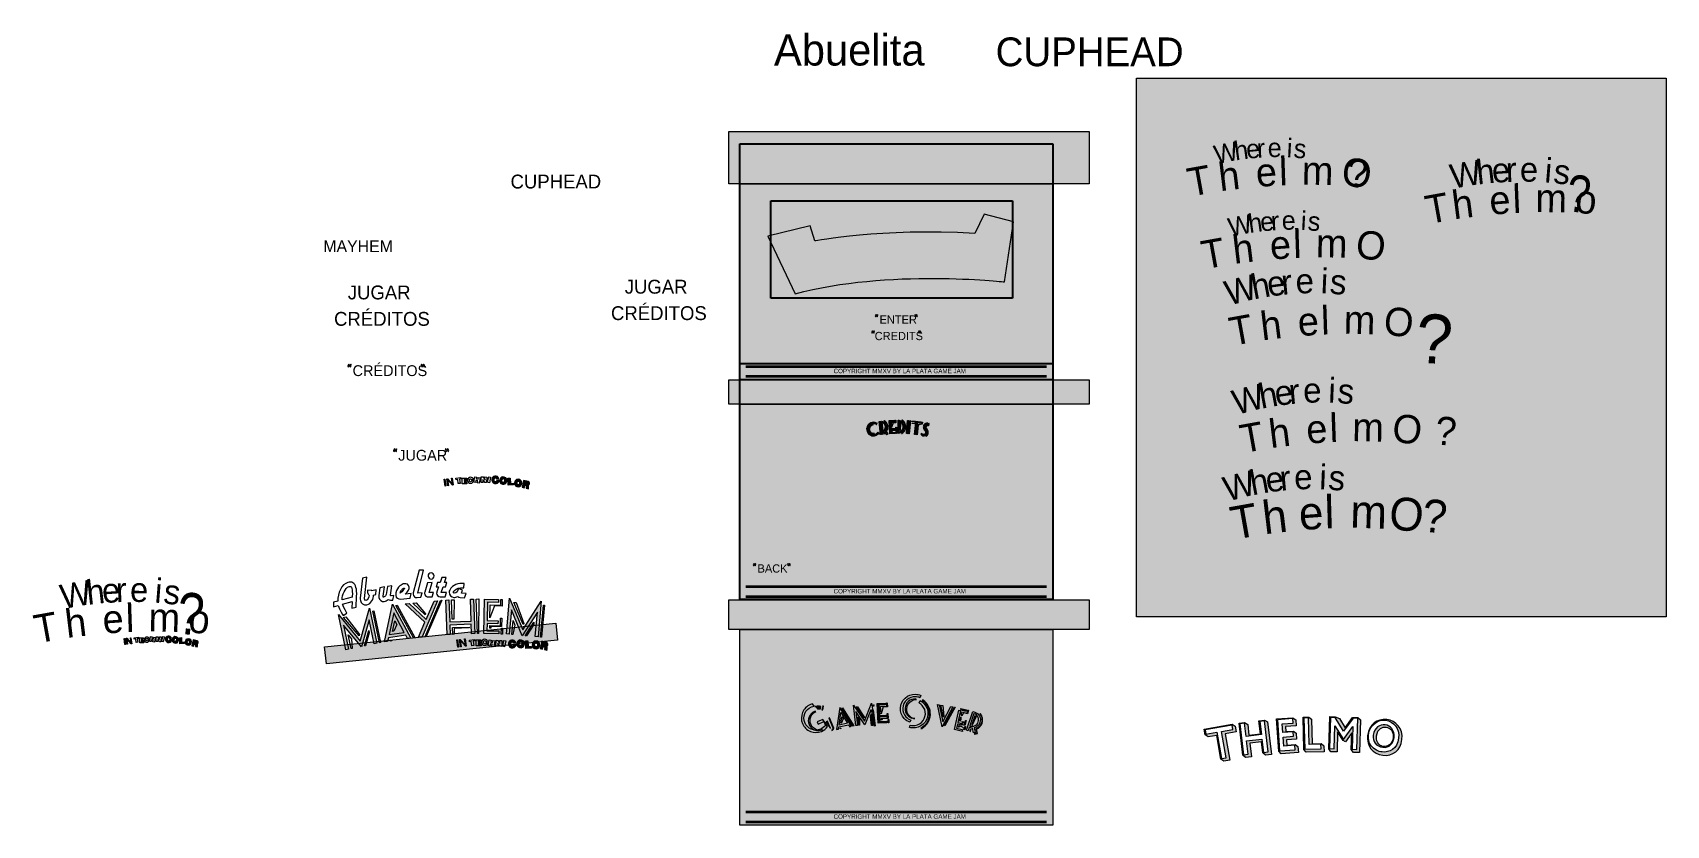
# Model space of a CAD drawing. Header units: inches. Extents: x -2890 to 3787, y -2621 to 618.
import ezdxf

# ---------------------------------------------------------------- set-up
doc = ezdxf.new("R2010")
doc.units = ezdxf.units.IN
doc.header["$MEASUREMENT"] = 0
for name, color, linetype in [('Capa 1', 7, 'Continuous'), ('Capa 2', 7, 'Continuous'), ('Capa 4', 7, 'Continuous')]:
    doc.layers.add(name, color=color, linetype=linetype)
doc.styles.add('Style 100', font='', dxfattribs={"width": 1.000002, "height": 99.709585})
doc.styles.add('Style 101', font='', dxfattribs={"width": 1.000002, "height": 99.709586})
doc.styles.add('Style 102', font='', dxfattribs={"width": 0.999998, "height": 115.796487})
doc.styles.add('Style 103', font='', dxfattribs={"width": 0.999998, "height": 115.796484})
doc.styles.add('Style 104', font='', dxfattribs={"width": 0.999998, "height": 115.796483})
doc.styles.add('Style 105', font='', dxfattribs={"width": 0.999998, "height": 115.796483})
doc.styles.add('Style 106', font='', dxfattribs={"width": 0.999998, "height": 115.796484})
doc.styles.add('Style 107', font='', dxfattribs={"width": 0.999998, "height": 115.796484})
doc.styles.add('Style 108', font='', dxfattribs={"width": 1.000004, "height": 76.708105})
doc.styles.add('Style 109', font='', dxfattribs={"width": 1.000004, "height": 76.708105})
doc.styles.add('Style 110', font='', dxfattribs={"width": 1.000004, "height": 76.708107})
doc.styles.add('Style 111', font='', dxfattribs={"width": 1.000004, "height": 76.708107})
doc.styles.add('Style 112', font='', dxfattribs={"width": 1.000004, "height": 76.708108})
doc.styles.add('Style 114', font='', dxfattribs={"width": 1.000004, "height": 76.708104})
doc.styles.add('Style 115', font='', dxfattribs={"width": 1.000004, "height": 76.708107})
doc.styles.add('Style 116', font='', dxfattribs={"width": 0.999998, "height": 115.796487})
doc.styles.add('Style 117', font='', dxfattribs={"width": 0.999998, "height": 115.796486})
doc.styles.add('Style 118', font='', dxfattribs={"width": 0.999998, "height": 115.796488})
doc.styles.add('Style 119', font='', dxfattribs={"width": 0.999998, "height": 115.796486})
doc.styles.add('Style 120', font='', dxfattribs={"width": 0.999998, "height": 115.796485})
doc.styles.add('Style 121', font='', dxfattribs={"width": 0.999998, "height": 115.796485})
doc.styles.add('Style 24', font='', dxfattribs={"width": 1.000004, "height": 76.708105})
doc.styles.add('Style 25', font='', dxfattribs={"width": 1.000004, "height": 76.708105})
doc.styles.add('Style 26', font='', dxfattribs={"width": 1.000004, "height": 76.708107})
doc.styles.add('Style 27', font='', dxfattribs={"width": 1.000004, "height": 76.708107})
doc.styles.add('Style 28', font='', dxfattribs={"width": 1.000004, "height": 76.708108})
doc.styles.add('Style 30', font='', dxfattribs={"width": 1.000004, "height": 76.708104})
doc.styles.add('Style 31', font='', dxfattribs={"width": 1.000004, "height": 76.708107})
doc.styles.add('Style 32', font='SEASRN_.ttf', dxfattribs={"width": 0.999998, "height": 115.796487})
doc.styles.add('Style 33', font='', dxfattribs={"width": 0.999998, "height": 115.796486})
doc.styles.add('Style 34', font='', dxfattribs={"width": 0.999998, "height": 115.796488})
doc.styles.add('Style 35', font='', dxfattribs={"width": 0.999998, "height": 115.796486})
doc.styles.add('Style 36', font='', dxfattribs={"width": 0.999998, "height": 115.796485})
doc.styles.add('Style 37', font='', dxfattribs={"width": 0.999998, "height": 115.796485})
doc.styles.add('Style 38', font='', dxfattribs={"width": 1.000001, "height": 101.090767})
doc.styles.add('Style 39', font='', dxfattribs={"width": 1.000001, "height": 101.090769})
doc.styles.add('Style 40', font='', dxfattribs={"width": 1.000001, "height": 101.090767})
doc.styles.add('Style 41', font='', dxfattribs={"width": 1.000001, "height": 101.090766})
doc.styles.add('Style 42', font='', dxfattribs={"width": 1.000001, "height": 101.090768})
doc.styles.add('Style 44', font='', dxfattribs={"width": 1.000001, "height": 101.090765})
doc.styles.add('Style 45', font='', dxfattribs={"width": 1.000001, "height": 101.090771})
doc.styles.add('Style 46', font='GillSansShadowMTPro.otf', dxfattribs={"width": 0.999998, "height": 134.519756})
doc.styles.add('Style 47', font='', dxfattribs={"width": 0.999998, "height": 134.519753})
doc.styles.add('Style 48', font='', dxfattribs={"width": 0.999998, "height": 134.519755})
doc.styles.add('Style 49', font='', dxfattribs={"width": 0.999998, "height": 134.519754})
doc.styles.add('Style 50', font='', dxfattribs={"width": 0.999998, "height": 134.519755})
doc.styles.add('Style 51', font='', dxfattribs={"width": 0.999998, "height": 134.519753})
doc.styles.add('Style 52', font='', dxfattribs={"width": 1.000001, "height": 101.090767})
doc.styles.add('Style 53', font='', dxfattribs={"width": 1.000001, "height": 101.090769})
doc.styles.add('Style 54', font='', dxfattribs={"width": 1.000001, "height": 101.090767})
doc.styles.add('Style 55', font='', dxfattribs={"width": 1.000001, "height": 101.090766})
doc.styles.add('Style 56', font='', dxfattribs={"width": 1.000001, "height": 101.090768})
doc.styles.add('Style 58', font='', dxfattribs={"width": 1.000001, "height": 101.090765})
doc.styles.add('Style 59', font='', dxfattribs={"width": 1.000001, "height": 101.090771})
doc.styles.add('Style 60', font='', dxfattribs={"width": 0.999998, "height": 115.796486})
doc.styles.add('Style 61', font='', dxfattribs={"width": 0.999998, "height": 115.796484})
doc.styles.add('Style 62', font='', dxfattribs={"width": 0.999998, "height": 115.796486})
doc.styles.add('Style 63', font='', dxfattribs={"width": 0.999998, "height": 115.796486})
doc.styles.add('Style 64', font='', dxfattribs={"width": 0.999998, "height": 115.796487})
doc.styles.add('Style 65', font='', dxfattribs={"width": 0.999998, "height": 115.796486})
doc.styles.add('Style 66', font='', dxfattribs={"width": 1.000001, "height": 101.090767})
doc.styles.add('Style 67', font='', dxfattribs={"width": 1.000001, "height": 101.090769})
doc.styles.add('Style 68', font='', dxfattribs={"width": 1.000001, "height": 101.090767})
doc.styles.add('Style 69', font='', dxfattribs={"width": 1.000001, "height": 101.090766})
doc.styles.add('Style 70', font='', dxfattribs={"width": 1.000001, "height": 101.090768})
doc.styles.add('Style 72', font='', dxfattribs={"width": 1.000001, "height": 101.090765})
doc.styles.add('Style 73', font='', dxfattribs={"width": 1.000001, "height": 101.090771})
doc.styles.add('Style 74', font='', dxfattribs={"width": 0.999998, "height": 115.796486})
doc.styles.add('Style 75', font='', dxfattribs={"width": 0.999998, "height": 115.796486})
doc.styles.add('Style 76', font='', dxfattribs={"width": 0.999998, "height": 115.796486})
doc.styles.add('Style 77', font='', dxfattribs={"width": 0.999998, "height": 115.796486})
doc.styles.add('Style 78', font='', dxfattribs={"width": 0.999998, "height": 115.796485})
doc.styles.add('Style 79', font='', dxfattribs={"width": 0.999998, "height": 115.796489})
doc.styles.add('Style 80', font='', dxfattribs={"width": 1.000002, "height": 99.709583})
doc.styles.add('Style 81', font='', dxfattribs={"width": 1.000002, "height": 99.709587})
doc.styles.add('Style 82', font='', dxfattribs={"width": 1.000002, "height": 99.709584})
doc.styles.add('Style 83', font='', dxfattribs={"width": 1.000002, "height": 99.709582})
doc.styles.add('Style 84', font='', dxfattribs={"width": 1.000002, "height": 99.709582})
doc.styles.add('Style 86', font='', dxfattribs={"width": 1.000002, "height": 99.709585})
doc.styles.add('Style 87', font='', dxfattribs={"width": 1.000002, "height": 99.709586})
doc.styles.add('Style 88', font='', dxfattribs={"width": 0.999998, "height": 115.796487})
doc.styles.add('Style 89', font='', dxfattribs={"width": 0.999998, "height": 115.796488})
doc.styles.add('Style 90', font='', dxfattribs={"width": 0.999998, "height": 115.796483})
doc.styles.add('Style 91', font='', dxfattribs={"width": 0.999998, "height": 115.796486})
doc.styles.add('Style 92', font='', dxfattribs={"width": 0.999998, "height": 115.796485})
doc.styles.add('Style 93', font='', dxfattribs={"width": 0.999998, "height": 115.796483})
doc.styles.add('Style 94', font='', dxfattribs={"width": 1.000002, "height": 99.709583})
doc.styles.add('Style 95', font='', dxfattribs={"width": 1.000002, "height": 99.709582})
doc.styles.add('Style 96', font='', dxfattribs={"width": 1.000002, "height": 99.709583})
doc.styles.add('Style 97', font='', dxfattribs={"width": 1.000002, "height": 99.709587})
doc.styles.add('Style 98', font='', dxfattribs={"width": 1.000002, "height": 99.709582})
doc.styles.get('Style 100').set_extended_font_data('AirstreamNF')
doc.styles.get('Style 101').set_extended_font_data('AirstreamNF')
doc.styles.get('Style 102').set_extended_font_data('SeasideResortNF')
doc.styles.get('Style 103').set_extended_font_data('SeasideResortNF')
doc.styles.get('Style 104').set_extended_font_data('SeasideResortNF')
doc.styles.get('Style 105').set_extended_font_data('SeasideResortNF')
doc.styles.get('Style 106').set_extended_font_data('SeasideResortNF')
doc.styles.get('Style 107').set_extended_font_data('SeasideResortNF')
doc.styles.get('Style 108').set_extended_font_data('AirstreamNF')
doc.styles.get('Style 109').set_extended_font_data('AirstreamNF')
doc.styles.get('Style 110').set_extended_font_data('AirstreamNF')
doc.styles.get('Style 111').set_extended_font_data('AirstreamNF')
doc.styles.get('Style 112').set_extended_font_data('AirstreamNF')
doc.styles.get('Style 114').set_extended_font_data('AirstreamNF')
doc.styles.get('Style 115').set_extended_font_data('AirstreamNF')
doc.styles.get('Style 116').set_extended_font_data('SeasideResortNF')
doc.styles.get('Style 117').set_extended_font_data('SeasideResortNF')
doc.styles.get('Style 118').set_extended_font_data('SeasideResortNF')
doc.styles.get('Style 119').set_extended_font_data('SeasideResortNF')
doc.styles.get('Style 120').set_extended_font_data('SeasideResortNF')
doc.styles.get('Style 121').set_extended_font_data('SeasideResortNF')
doc.styles.get('Style 24').set_extended_font_data('AirstreamNF')
doc.styles.get('Style 25').set_extended_font_data('AirstreamNF')
doc.styles.get('Style 26').set_extended_font_data('AirstreamNF')
doc.styles.get('Style 27').set_extended_font_data('AirstreamNF')
doc.styles.get('Style 28').set_extended_font_data('AirstreamNF')
doc.styles.get('Style 30').set_extended_font_data('AirstreamNF')
doc.styles.get('Style 31').set_extended_font_data('AirstreamNF')
doc.styles.get('Style 33').set_extended_font_data('SeasideResortNF')
doc.styles.get('Style 34').set_extended_font_data('SeasideResortNF')
doc.styles.get('Style 35').set_extended_font_data('SeasideResortNF')
doc.styles.get('Style 36').set_extended_font_data('SeasideResortNF')
doc.styles.get('Style 37').set_extended_font_data('SeasideResortNF')
doc.styles.get('Style 38').set_extended_font_data('AirstreamNF')
doc.styles.get('Style 39').set_extended_font_data('AirstreamNF')
doc.styles.get('Style 40').set_extended_font_data('AirstreamNF')
doc.styles.get('Style 41').set_extended_font_data('AirstreamNF')
doc.styles.get('Style 42').set_extended_font_data('AirstreamNF')
doc.styles.get('Style 44').set_extended_font_data('AirstreamNF')
doc.styles.get('Style 45').set_extended_font_data('AirstreamNF')
doc.styles.get('Style 47').set_extended_font_data('Gill Sans Shadow MT Pro')
doc.styles.get('Style 48').set_extended_font_data('Gill Sans Shadow MT Pro')
doc.styles.get('Style 49').set_extended_font_data('Gill Sans Shadow MT Pro')
doc.styles.get('Style 50').set_extended_font_data('Gill Sans Shadow MT Pro')
doc.styles.get('Style 51').set_extended_font_data('Gill Sans Shadow MT Pro')
doc.styles.get('Style 52').set_extended_font_data('AirstreamNF')
doc.styles.get('Style 53').set_extended_font_data('AirstreamNF')
doc.styles.get('Style 54').set_extended_font_data('AirstreamNF')
doc.styles.get('Style 55').set_extended_font_data('AirstreamNF')
doc.styles.get('Style 56').set_extended_font_data('AirstreamNF')
doc.styles.get('Style 58').set_extended_font_data('AirstreamNF')
doc.styles.get('Style 59').set_extended_font_data('AirstreamNF')
doc.styles.get('Style 60').set_extended_font_data('SeasideResortNF')
doc.styles.get('Style 61').set_extended_font_data('SeasideResortNF')
doc.styles.get('Style 62').set_extended_font_data('SeasideResortNF')
doc.styles.get('Style 63').set_extended_font_data('SeasideResortNF')
doc.styles.get('Style 64').set_extended_font_data('SeasideResortNF')
doc.styles.get('Style 65').set_extended_font_data('SeasideResortNF')
doc.styles.get('Style 66').set_extended_font_data('AirstreamNF')
doc.styles.get('Style 67').set_extended_font_data('AirstreamNF')
doc.styles.get('Style 68').set_extended_font_data('AirstreamNF')
doc.styles.get('Style 69').set_extended_font_data('AirstreamNF')
doc.styles.get('Style 70').set_extended_font_data('AirstreamNF')
doc.styles.get('Style 72').set_extended_font_data('AirstreamNF')
doc.styles.get('Style 73').set_extended_font_data('AirstreamNF')
doc.styles.get('Style 74').set_extended_font_data('SeasideResortNF')
doc.styles.get('Style 75').set_extended_font_data('SeasideResortNF')
doc.styles.get('Style 76').set_extended_font_data('SeasideResortNF')
doc.styles.get('Style 77').set_extended_font_data('SeasideResortNF')
doc.styles.get('Style 78').set_extended_font_data('SeasideResortNF')
doc.styles.get('Style 79').set_extended_font_data('SeasideResortNF')
doc.styles.get('Style 80').set_extended_font_data('AirstreamNF')
doc.styles.get('Style 81').set_extended_font_data('AirstreamNF')
doc.styles.get('Style 82').set_extended_font_data('AirstreamNF')
doc.styles.get('Style 83').set_extended_font_data('AirstreamNF')
doc.styles.get('Style 84').set_extended_font_data('AirstreamNF')
doc.styles.get('Style 86').set_extended_font_data('AirstreamNF')
doc.styles.get('Style 87').set_extended_font_data('AirstreamNF')
doc.styles.get('Style 88').set_extended_font_data('SeasideResortNF')
doc.styles.get('Style 89').set_extended_font_data('SeasideResortNF')
doc.styles.get('Style 90').set_extended_font_data('SeasideResortNF')
doc.styles.get('Style 91').set_extended_font_data('SeasideResortNF')
doc.styles.get('Style 92').set_extended_font_data('SeasideResortNF')
doc.styles.get('Style 93').set_extended_font_data('SeasideResortNF')
doc.styles.get('Style 94').set_extended_font_data('AirstreamNF')
doc.styles.get('Style 95').set_extended_font_data('AirstreamNF')
doc.styles.get('Style 96').set_extended_font_data('AirstreamNF')
doc.styles.get('Style 97').set_extended_font_data('AirstreamNF')
doc.styles.get('Style 98').set_extended_font_data('AirstreamNF')
picture_1 = doc.add_image_def('image1.png', size_in_pixel=(2633, 1985))
picture_2 = doc.add_image_def('image2.png', size_in_pixel=(2633, 1985))
picture_3 = doc.add_image_def('image3.png', size_in_pixel=(782, 315))

msp = doc.modelspace()

# ---------------------------------------------------------------- texts
at = {"layer": 'Capa 1', "color": 18, "true_color": 0x000000}
for s, height, rotation, style, width, p in [('W', 76.7, 11.71587, 'Style 108', 1.000004, (1947.3, 80.3)), ('h', 76.7, 8.17107, 'Style 109', 1.000004, (2026.3, 96)), ('e', 76.7, 5.79737, 'Style 110', 1.000004, (2073.1, 102.6)), ('r', 76.7, 3.50666, 'Style 111', 1.000004, (2115.5, 106.8)), ('e', 76.7, 1.14299, 'Style 112', 1.000004, (2158.4, 109.4)), ('i', 76.7, 357.13532, 'Style 114', 1.000004, (2234.2, 109.4)), ('s', 76.7, 355.29447, 'Style 115', 1.000004, (2261.7, 108)), ('W', 99.7, 10.02162, 'Style 94', 1.000002, (2912.9, -19.9)), ('h', 99.7, 6.47544, 'Style 95', 1.000002, (3016.2, -2.6)), ('e', 99.7, 4.10174, 'Style 96', 1.000002, (3077.2, 4.2)), ('r', 99.7, 1.8112, 'Style 97', 1.000002, (3132.4, 8.1)), ('e', 99.7, 359.44735, 'Style 98', 1.000002, (3188.3, 9.8)), ('i', 99.7, 355.44003, 'Style 100', 1.000002, (3286.9, 6.9)), ('s', 99.7, 353.59902, 'Style 101', 1.000002, (3322.5, 4)), ('W', 76.7, 11.71587, 'Style 24', 1.000004, (2004.8, -216.6)), ('h', 76.7, 8.17107, 'Style 25', 1.000004, (2083.7, -200.9)), ('e', 76.7, 5.79737, 'Style 26', 1.000004, (2130.5, -194.3)), ('r', 76.7, 3.50666, 'Style 27', 1.000004, (2172.9, -190.1)), ('e', 76.7, 1.14299, 'Style 28', 1.000004, (2215.8, -187.5)), ('i', 76.7, 357.13532, 'Style 30', 1.000004, (2291.7, -187.5)), ('s', 76.7, 355.29447, 'Style 31', 1.000004, (2319.1, -188.9)), ('W', 101.1, 14.55555, 'Style 66', 1.000001, (1997.7, -497.8)), ('h', 101.1, 10.56811, 'Style 67', 1.000001, (2100.5, -472.1)), ('e', 101.1, 7.85243, 'Style 68', 1.000001, (2161.7, -460.8)), ('r', 101.1, 5.19523, 'Style 69', 1.000001, (2217.1, -453.3)), ('e', 101.1, 2.4149, 'Style 70', 1.000001, (2273.4, -448.3)), ('i', 101.1, 357.6194, 'Style 72', 1.000001, (2373, -446.4)), ('s', 101.1, 355.38679, 'Style 73', 1.000001, (2409, -447.9)), ('i', 101.1, 357.6194, 'Style 58', 1.000001, (2403.9, -893.2)), ('W', 101.1, 14.55555, 'Style 52', 1.000001, (2028.6, -944.5)), ('h', 101.1, 10.56811, 'Style 53', 1.000001, (2131.4, -918.8)), ('e', 101.1, 7.85243, 'Style 54', 1.000001, (2192.6, -907.6)), ('r', 101.1, 5.19523, 'Style 55', 1.000001, (2248, -900)), ('e', 101.1, 2.4149, 'Style 56', 1.000001, (2304.3, -895)), ('s', 101.1, 355.38679, 'Style 59', 1.000001, (2440, -894.7)), ('W', 101.1, 14.55555, 'Style 38', 1.000001, (1991.8, -1298.5)), ('h', 101.1, 10.56811, 'Style 39', 1.000001, (2094.6, -1272.8)), ('e', 101.1, 7.85243, 'Style 40', 1.000001, (2155.7, -1261.5)), ('r', 101.1, 5.19523, 'Style 41', 1.000001, (2211.2, -1254)), ('e', 101.1, 2.4149, 'Style 42', 1.000001, (2267.5, -1249)), ('i', 101.1, 357.6194, 'Style 44', 1.000001, (2367.1, -1247.1)), ('s', 101.1, 355.38679, 'Style 45', 1.000001, (2403.1, -1248.7))]:
    msp.add_text(s, height=height, rotation=rotation, dxfattribs=dict(at, style=style, width=width)).set_placement(p)
at = {"layer": 'Capa 1', "color": 12, "true_color": 0xbd0500, "width": 0.999998}
for s, height, rotation, style, p in [('T', 115.8, 10.2477, 'Style 116', (1840.8, -52)), ('h', 115.8, 6.89319, 'Style 117', (1963.5, -29.7)), ('e', 115.8, 4.08848, 'Style 118', (2113, -12.4)), ('l', 115.8, 1.89736, 'Style 119', (2206, -5.9)), ('m', 115.8, 358.69853, 'Style 120', (2296.2, -2)), ('O', 115.8, 353.86651, 'Style 121', (2456.2, -5.2)), ('l', 115.8, 2.32481, 'Style 105', (3161, -119.2)), ('T', 115.8, 10.2477, 'Style 102', (2813.4, -164.3)), ('h', 115.8, 7.30064, 'Style 103', (2918.7, -144.7)), ('e', 115.8, 4.49797, 'Style 104', (3068, -126.4)), ('m', 115.8, 359.16464, 'Style 106', (3251.2, -114.6)), ('o', 115.8, 354.4073, 'Style 107', (3411.3, -116.6)), ('l', 115.8, 1.89736, 'Style 35', (2263.4, -302.8)), ('O', 115.8, 353.86651, 'Style 37', (2513.7, -302.2)), ('T', 115.8, 10.2477, 'Style 32', (1898.3, -348.9)), ('h', 115.8, 6.89319, 'Style 33', (2020.9, -326.6)), ('e', 115.8, 4.08848, 'Style 34', (2170.4, -309.3)), ('m', 115.8, 358.69853, 'Style 36', (2353.6, -298.9)), ('T', 115.8, 10.24757, 'Style 74', (2012.3, -661.8)), ('h', 115.8, 6.89319, 'Style 75', (2135, -639.5)), ('e', 115.8, 4.08882, 'Style 76', (2284.4, -622.2)), ('l', 115.8, 1.89736, 'Style 77', (2377.4, -615.7)), ('m', 115.8, 358.69907, 'Style 78', (2467.6, -611.8)), ('O', 115.8, 353.86658, 'Style 79', (2627.7, -615)), ('l', 115.8, 2.11355, 'Style 63', (2412.4, -1054.9)), ('T', 115.8, 10.24757, 'Style 60', (2056.1, -1100.5)), ('h', 115.8, 7.09827, 'Style 61', (2170, -1079.6)), ('e', 115.8, 4.2954, 'Style 62', (2319.4, -1061.8)), ('m', 115.8, 358.93495, 'Style 64', (2502.5, -1050.7)), ('O', 115.8, 354.14032, 'Style 65', (2662.7, -1053.3)), ('l', 134.5, 1.58328, 'Style 49', (2391.7, -1407.9)), ('T', 134.5, 10.08633, 'Style 46', (2019, -1454.3)), ('h', 134.5, 6.89642, 'Style 47', (2144.4, -1431.9)), ('e', 134.5, 4.03512, 'Style 48', (2289.4, -1415)), ('m', 134.5, 358.26776, 'Style 50', (2493.7, -1404.4)), ('O', 134.5, 353.65595, 'Style 51', (2648.5, -1408.9))]:
    msp.add_text(s, height=height, rotation=rotation, dxfattribs=dict(at, style=style)).set_placement(p)
at = {"layer": 'Capa 1', "color": 7, "true_color": 0xffffff, "attachment_point": 7}
for s, insert, char_height in [('\\fGill Sans Shadow MT Pro|b0|i0|c0|p34;\\W1;Abuelita', (139.6, 482.3), 127.44), ('\\fSeasideResortNF|b0|i0|c0|p34;\\W1;CUPHEAD', (1045.6, 479.7), 117.528), ('\\fTheSerif ExtraLight|b0|i0|c0|p34;\\W1;CUPHEAD', (-937.1, -19.2), 56.64), ('\\fSeasideResortNF|b0|i0|c0|p34;\\W1;MAYHEM', (-1702.4, -278.6), 48.466)]:
    msp.add_mtext(s, dxfattribs=dict(at, insert=insert, char_height=char_height))
at = {"layer": 'Capa 1', "color": 18, "true_color": 0x000000, "attachment_point": 7}
for s, insert, char_height, rotation in [('\\fGill Sans Shadow MT Pro|b0|i0|c0|p34;\\W1;?', (2478.8, -12.6), 116.161, 357.37093), ('\\fHelvetica LT Std Black Condensed|b0|i0|c0|p34;\\W0.999998;?', (3373.5, -110.2), 150.868, 353.82185), ('\\fAirstreamNF|b0|i0|c0|p34;\\W1;¿', (2927, -535.7), 200.262, 176.35697)]:
    msp.add_mtext(s, dxfattribs=dict(at, insert=insert, char_height=char_height, rotation=rotation))
at = {"layer": 'Capa 1', "color": 18, "true_color": 0x000000, "char_height": 56.64, "attachment_point": 7}
for s, insert in [('\\fSeasideResortNF|b0|i0|c0|p34;\\W1;JUGAR', (-470.4, -449)), ('\\fGill Sans Shadow MT Pro|b0|i0|c0|p34;\\W1;JUGAR', (-1602.4, -472.4)), ('\\fGill Sans Shadow MT Pro|b0|i0|c0|p34;\\W1;CRÉDITOS', (-1658.4, -580.4)), ('\\fSeasideResortNF|b0|i0|c0|p34;\\W1;CRÉDITOS', (-526.5, -557))]:
    msp.add_mtext(s, dxfattribs=dict(at, insert=insert))
at = {"layer": 'Capa 1', "color": 12, "true_color": 0xbd0500, "attachment_point": 7, "rotation": 173.62298}
for s, insert, char_height in [('\\fSeasideResortNF|b0|i0|c0|p34;\\W0.999997;¿', (2939.2, -955.6), 115.796), ('\\fGill Sans Shadow MT Pro|b0|i0|c0|p34;\\W0.999997;¿', (2902.3, -1294.6), 134.52)]:
    msp.add_mtext(s, dxfattribs=dict(at, insert=insert, char_height=char_height))

# ---------------------------------------------------------------- blocks, each defined once
blk = doc.blocks.new('block 6')
at = {"layer": 'Capa 1', "lineweight": 0}
for points in [[(409.3, -2139.6), (395.8, -2229), (403.2, -2227.5), (404.5, -2218.8), (444.9, -2210.5), (449.5, -2217.9), (456.9, -2216.4), (409.3, -2139.6)], [(405.7, -2211.4), (413.5, -2159.9), (440.8, -2204.1), (405.7, -2211.4)]]:
    blk.add_lwpolyline(points, dxfattribs=at)
blk = doc.blocks.new('block 7')
at = {"layer": 'Capa 1', "lineweight": 0}
for points, knots in [([(979.8, -2175), (975.6, -2166.6), (969.2, -2161), (960.4, -2158.1), (960.4, -2158.1), (952.5, -2155.4), (952.5, -2155.4), (952.5, -2155.4), (926.8, -2232.1), (926.8, -2232.1), (926.8, -2232.1), (933.5, -2234.3), (933.5, -2234.3), (933.5, -2234.3), (937.8, -2221.3), (937.8, -2221.3), (938.1, -2221.5), (938.5, -2221.6), (939, -2221.8), (942.6, -2223), (946.5, -2223.6), (950.5, -2223.5), (950.5, -2223.5), (955, -2242.9), (955, -2242.9), (955, -2242.9), (961.9, -2241.3), (961.9, -2241.3), (961.9, -2241.3), (957.6, -2222.6), (957.6, -2222.6), (963.1, -2221.2), (968, -2218.6), (972.3, -2214.7), (976.6, -2210.9), (979.7, -2206.2), (981.5, -2200.6), (984.5, -2191.9), (983.9, -2183.3), (979.8, -2175)], [0, 0, 0, 0, 1, 1, 1, 2, 2, 2, 3, 3, 3, 4, 4, 4, 5, 5, 5, 6, 6, 6, 7, 7, 7, 8, 8, 8, 9, 9, 9, 10, 10, 10, 11, 11, 11, 12, 12, 12, 13, 13, 13, 13]), ([(974.9, -2198.4), (972.6, -2205.3), (968.1, -2210.4), (961.5, -2213.6), (954.9, -2216.9), (948.2, -2217.4), (941.3, -2215.1), (941.3, -2215.1), (940, -2214.6), (940, -2214.6), (940, -2214.6), (956.9, -2164.3), (956.9, -2164.3), (956.9, -2164.3), (958.2, -2164.7), (958.2, -2164.7), (965, -2167), (970.1, -2171.5), (973.4, -2178.1), (976.7, -2184.7), (977.2, -2191.5), (974.9, -2198.4)], [0, 0, 0, 0, 1, 1, 1, 2, 2, 2, 3, 3, 3, 4, 4, 4, 5, 5, 5, 6, 6, 6, 7, 7, 7, 7])]:
    blk.add_open_spline(points, degree=3, knots=knots, dxfattribs=at)
blk = doc.blocks.new('block 5')
at = {"layer": 'Capa 1', "true_color": 0x272220}
h = blk.add_hatch(color=250, dxfattribs=at)
h.dxf.hatch_style = 2
edge = h.paths.add_edge_path()
edge.add_spline(control_points=[(339.4, -2188.2), (339.4, -2188.2), (358.8, -2217.6), (358.8, -2217.6), (351.5, -2227), (343.1, -2233.6), (333.6, -2237.5), (318.5, -2243.7), (303.4, -2243.6), (288.3, -2237.3), (273.1, -2231), (262.5, -2220.3), (256.3, -2205.2), (250.1, -2190.1), (250.1, -2175), (256.4, -2159.8), (262.7, -2144.6), (273.4, -2133.9), (288.5, -2127.7), (291.5, -2126.5), (294.5, -2125.5), (297.5, -2124.8), (297.5, -2124.8), (303.6, -2134), (303.6, -2134), (299.9, -2134.6), (296.1, -2135.7), (292.4, -2137.2), (279.9, -2142.4), (271, -2151.2), (265.7, -2163.8), (260.5, -2176.3), (260.4, -2188.9), (265.6, -2201.4), (270.7, -2213.9), (279.6, -2222.8), (292.1, -2228), (304.7, -2233.2), (317.2, -2233.2), (329.7, -2228.1), (337.9, -2224.7), (344.7, -2219.6), (350.3, -2212.6), (350.3, -2212.6), (344, -2197.3), (344, -2197.3), (344, -2197.3), (320.2, -2207.1), (320.2, -2207.1), (320.2, -2207.1), (316.3, -2197.7), (316.3, -2197.7), (316.3, -2197.7), (339.4, -2188.2), (339.4, -2188.2)], knot_values=[0, 0, 0, 0, 1, 1, 1, 2, 2, 2, 3, 3, 3, 4, 4, 4, 5, 5, 5, 6, 6, 6, 7, 7, 7, 8, 8, 8, 9, 9, 9, 10, 10, 10, 11, 11, 11, 12, 12, 12, 13, 13, 13, 14, 14, 14, 15, 15, 15, 16, 16, 16, 17, 17, 17, 18, 18, 18, 18], degree=3, periodic=1)
h = blk.add_hatch(color=250, dxfattribs=at)
h.dxf.hatch_style = 2
edge = h.paths.add_edge_path()
edge.add_spline(control_points=[(317.1, -2144.5), (317.1, -2144.5), (310.8, -2134.9), (310.8, -2134.9), (317.5, -2133.9), (324.4, -2134), (331.4, -2135.3), (331.4, -2135.3), (329.5, -2145.4), (329.5, -2145.4), (325.3, -2144.6), (321.2, -2144.3), (317.1, -2144.5)], knot_values=[0, 0, 0, 0, 1, 1, 1, 2, 2, 2, 3, 3, 3, 4, 4, 4, 4], degree=3, periodic=1)
h = blk.add_hatch(color=250, dxfattribs=at)
h.dxf.hatch_style = 2
h.paths.add_polyline_path([(541.8, -2147.1), (541.7, -2147.2), (536.5, -2160.2), (535.2, -2148.7), (511.4, -2210.2), (474.5, -2155.5), (480.9, -2212.5), (474.2, -2213.2), (464.9, -2129.6), (509.8, -2196), (538.9, -2121.3), (541.7, -2146.9)])
h = blk.add_hatch(color=250, dxfattribs=at)
h.dxf.hatch_style = 2
h.paths.add_polyline_path([(600.7, -2202.1), (565.5, -2203.9), (561.3, -2123.1), (593.7, -2121.5), (594.1, -2128.5), (568.9, -2129.8), (571.1, -2172.6), (596.5, -2171.3), (596.9, -2178.3), (571.5, -2179.6), (572.3, -2196.5), (600.4, -2195)])
h = blk.add_hatch(color=250, dxfattribs=at)
h.dxf.hatch_style = 2
edge = h.paths.add_edge_path()
edge.add_spline(control_points=[(718.3, -2085.2), (702, -2084.4), (687.8, -2089.6), (675.7, -2100.7), (663.6, -2111.8), (657.2, -2125.5), (656.4, -2141.8), (655.6, -2158.1), (660.7, -2172.1), (671.7, -2184.2), (678.5, -2191.8), (686.4, -2197), (695.3, -2200), (695.3, -2200), (695.3, -2200), (695.3, -2200), (695.3, -2200), (695.4, -2200.1), (695.4, -2200.1), (695.4, -2200.1), (699, -2191), (699, -2191), (691.6, -2188.4), (685, -2183.9), (679.2, -2177.6), (670.1, -2167.5), (665.8, -2155.8), (666.5, -2142.3), (667.1, -2128.7), (672.5, -2117.4), (682.5, -2108.2), (692.5, -2099.1), (704.3, -2094.9), (717.8, -2095.5), (724.2, -2095.8), (730.1, -2097.1), (735.5, -2099.5), (735.5, -2099.5), (739.3, -2090), (739.3, -2090), (732.9, -2087.1), (725.8, -2085.6), (718.3, -2085.2)], knot_values=[0, 0, 0, 0, 1, 1, 1, 2, 2, 2, 3, 3, 3, 4, 4, 4, 5, 5, 5, 6, 6, 6, 7, 7, 7, 8, 8, 8, 9, 9, 9, 10, 10, 10, 11, 11, 11, 12, 12, 12, 13, 13, 13, 14, 14, 14, 14], degree=3, periodic=1)
edge = h.paths.add_edge_path()
edge.add_spline(control_points=[(753.1, -2124.2), (748.1, -2118.7), (742.6, -2114.4), (736.6, -2111.2), (736.6, -2111.2), (732.8, -2120.9), (732.8, -2120.9), (737.4, -2123.4), (741.7, -2126.8), (745.5, -2131.1), (754.7, -2141.1), (758.9, -2152.9), (758.3, -2166.5), (757.6, -2180), (752.3, -2191.3), (742.2, -2200.4), (732.2, -2209.5), (720.4, -2213.8), (706.8, -2213.1), (703.3, -2213), (699.9, -2212.5), (696.6, -2211.6), (696.6, -2211.6), (692.9, -2221), (692.9, -2221), (697.1, -2222.2), (701.6, -2223), (706.3, -2223.2), (722.7, -2224), (736.9, -2218.9), (749.1, -2207.8), (761.3, -2196.8), (767.8, -2183.2), (768.6, -2166.9), (769.4, -2150.6), (764.2, -2136.4), (753.1, -2124.2)], knot_values=[0, 0, 0, 0, 1, 1, 1, 2, 2, 2, 3, 3, 3, 4, 4, 4, 5, 5, 5, 6, 6, 6, 7, 7, 7, 8, 8, 8, 9, 9, 9, 10, 10, 10, 11, 11, 11, 12, 12, 12, 12], degree=3, periodic=1)
h = blk.add_hatch(color=250, dxfattribs=at)
h.dxf.hatch_style = 2
h.paths.add_polyline_path([(870.6, -2137.1), (826.5, -2218.2), (807.6, -2127.9), (815.2, -2129), (829.5, -2197.8), (863.2, -2136)])
h = blk.add_hatch(color=250, dxfattribs=at)
h.dxf.hatch_style = 2
edge = h.paths.add_edge_path()
edge.add_spline(control_points=[(370.7, -2224.8), (370.5, -2224.9), (370.5, -2225.1), (370.3, -2225.2), (370.3, -2225.2), (352.2, -2197.6), (352.2, -2197.6), (352.2, -2197.6), (358.4, -2195.1), (358.4, -2195.1), (358.4, -2195.1), (370.7, -2224.8), (370.7, -2224.8)], knot_values=[0, 0, 0, 0, 1, 1, 1, 2, 2, 2, 3, 3, 3, 4, 4, 4, 4], degree=3, periodic=1)
h = blk.add_hatch(color=250, dxfattribs=at)
h.dxf.hatch_style = 2
h.paths.add_polyline_path([(409.3, -2139.6), (395.8, -2229), (403.2, -2227.5), (404.5, -2218.8), (444.9, -2210.5), (449.5, -2217.9), (456.9, -2216.4)])
h.paths.add_polyline_path([(405.7, -2211.4), (413.5, -2159.9), (440.8, -2204.1)])
h = blk.add_hatch(color=250, dxfattribs=at)
h.dxf.hatch_style = 2
h.paths.add_polyline_path([(544.3, -2212.9), (537.6, -2213.6), (533.5, -2176.6), (538.7, -2163.5)])
h = blk.add_hatch(color=250, dxfattribs=at)
h.dxf.hatch_style = 2
h.paths.add_polyline_path([(909, -2229.5), (909.8, -2236.9), (877.4, -2229.5), (895.5, -2150.7), (900.7, -2151.9), (901, -2151.9), (901, -2159.1), (900.9, -2159.2), (891.4, -2200.9), (905.9, -2204.3), (906, -2204.3), (906, -2204.4), (907, -2211.7), (889.8, -2207.8), (886, -2224.2)])
h = blk.add_hatch(color=250, dxfattribs=at)
h.dxf.hatch_style = 2
h.paths.add_polyline_path([(926.1, -2148.9), (924.5, -2155.7), (904.7, -2151), (904, -2143.9)])
h = blk.add_hatch(color=250, dxfattribs=at)
h.dxf.hatch_style = 2
h.paths.add_polyline_path([(909.4, -2196.3), (915.1, -2197.6), (913.5, -2204.5), (910.2, -2203.7)])
h = blk.add_hatch(color=250, dxfattribs=at)
h.dxf.hatch_style = 2
edge = h.paths.add_edge_path()
edge.add_spline(control_points=[(979.8, -2175), (975.6, -2166.6), (969.2, -2161), (960.4, -2158.1), (960.4, -2158.1), (952.5, -2155.4), (952.5, -2155.4), (952.5, -2155.4), (926.8, -2232.1), (926.8, -2232.1), (926.8, -2232.1), (933.5, -2234.3), (933.5, -2234.3), (933.5, -2234.3), (937.8, -2221.3), (937.8, -2221.3), (938.1, -2221.5), (938.5, -2221.6), (939, -2221.8), (942.6, -2223), (946.5, -2223.6), (950.5, -2223.5), (950.5, -2223.5), (955, -2242.9), (955, -2242.9), (955, -2242.9), (961.9, -2241.3), (961.9, -2241.3), (961.9, -2241.3), (957.6, -2222.6), (957.6, -2222.6), (963.1, -2221.2), (968, -2218.6), (972.3, -2214.7), (976.6, -2210.9), (979.7, -2206.2), (981.5, -2200.6), (984.5, -2191.9), (983.9, -2183.3), (979.8, -2175)], knot_values=[0, 0, 0, 0, 1, 1, 1, 2, 2, 2, 3, 3, 3, 4, 4, 4, 5, 5, 5, 6, 6, 6, 7, 7, 7, 8, 8, 8, 9, 9, 9, 10, 10, 10, 11, 11, 11, 12, 12, 12, 13, 13, 13, 13], degree=3, periodic=1)
edge = h.paths.add_edge_path()
edge.add_spline(control_points=[(974.9, -2198.4), (972.6, -2205.3), (968.1, -2210.4), (961.5, -2213.6), (954.9, -2216.9), (948.2, -2217.4), (941.3, -2215.1), (941.3, -2215.1), (940, -2214.6), (940, -2214.6), (940, -2214.6), (956.9, -2164.3), (956.9, -2164.3), (956.9, -2164.3), (958.2, -2164.7), (958.2, -2164.7), (965, -2167), (970.1, -2171.5), (973.4, -2178.1), (976.7, -2184.7), (977.2, -2191.5), (974.9, -2198.4)], knot_values=[0, 0, 0, 0, 1, 1, 1, 2, 2, 2, 3, 3, 3, 4, 4, 4, 5, 5, 5, 6, 6, 6, 7, 7, 7, 7], degree=3, periodic=1)
h = blk.add_hatch(color=250, dxfattribs=at)
h.dxf.hatch_style = 2
h.paths.add_polyline_path([(912.1, -2221.5), (912.3, -2221.5), (912.2, -2222.2)])
at = {"layer": 'Capa 1', "lineweight": 0}
for points in [[(541.8, -2147.1), (541.7, -2147.2), (536.5, -2160.2), (535.2, -2148.7), (511.4, -2210.2), (474.5, -2155.5), (480.9, -2212.5), (474.2, -2213.2), (464.9, -2129.6), (509.8, -2196), (538.9, -2121.3), (541.7, -2146.9), (541.8, -2147.1)], [(600.7, -2202.1), (565.5, -2203.9), (561.3, -2123.1), (593.7, -2121.5), (594.1, -2128.5), (568.9, -2129.8), (571.1, -2172.6), (596.5, -2171.3), (596.9, -2178.3), (571.5, -2179.6), (572.3, -2196.5), (600.4, -2195), (600.7, -2202.1)], [(870.6, -2137.1), (826.5, -2218.2), (807.6, -2127.9), (815.2, -2129), (829.5, -2197.8), (863.2, -2136), (870.6, -2137.1)], [(544.3, -2212.9), (537.6, -2213.6), (533.5, -2176.6), (538.7, -2163.5), (544.3, -2212.9)], [(909, -2229.5), (909.8, -2236.9), (877.4, -2229.5), (895.5, -2150.7), (900.7, -2151.9), (901, -2151.9), (901, -2159.1), (900.9, -2159.2), (891.4, -2200.9), (905.9, -2204.3), (906, -2204.3), (906, -2204.4), (907, -2211.7), (889.8, -2207.8), (886, -2224.2), (909, -2229.5)], [(926.1, -2148.9), (924.5, -2155.7), (904.7, -2151), (904, -2143.9), (926.1, -2148.9)], [(909.4, -2196.3), (915.1, -2197.6), (913.5, -2204.5), (910.2, -2203.7), (909.4, -2196.3)], [(912.1, -2221.5), (912.3, -2221.5), (912.2, -2222.2), (912.1, -2221.5)]]:
    blk.add_lwpolyline(points, dxfattribs=at)
for points, knots in [([(339.4, -2188.2), (339.4, -2188.2), (358.8, -2217.6), (358.8, -2217.6), (351.5, -2227), (343.1, -2233.6), (333.6, -2237.5), (318.5, -2243.7), (303.4, -2243.6), (288.3, -2237.3), (273.1, -2231), (262.5, -2220.3), (256.3, -2205.2), (250.1, -2190.1), (250.1, -2175), (256.4, -2159.8), (262.7, -2144.6), (273.4, -2133.9), (288.5, -2127.7), (291.5, -2126.5), (294.5, -2125.5), (297.5, -2124.8), (297.5, -2124.8), (303.6, -2134), (303.6, -2134), (299.9, -2134.6), (296.1, -2135.7), (292.4, -2137.2), (279.9, -2142.4), (271, -2151.2), (265.7, -2163.8), (260.5, -2176.3), (260.4, -2188.9), (265.6, -2201.4), (270.7, -2213.9), (279.6, -2222.8), (292.1, -2228), (304.7, -2233.2), (317.2, -2233.2), (329.7, -2228.1), (337.9, -2224.7), (344.7, -2219.6), (350.3, -2212.6), (350.3, -2212.6), (344, -2197.3), (344, -2197.3), (344, -2197.3), (320.2, -2207.1), (320.2, -2207.1), (320.2, -2207.1), (316.3, -2197.7), (316.3, -2197.7), (316.3, -2197.7), (339.4, -2188.2), (339.4, -2188.2)], [0, 0, 0, 0, 1, 1, 1, 2, 2, 2, 3, 3, 3, 4, 4, 4, 5, 5, 5, 6, 6, 6, 7, 7, 7, 8, 8, 8, 9, 9, 9, 10, 10, 10, 11, 11, 11, 12, 12, 12, 13, 13, 13, 14, 14, 14, 15, 15, 15, 16, 16, 16, 17, 17, 17, 18, 18, 18, 18]), ([(317.1, -2144.5), (317.1, -2144.5), (310.8, -2134.9), (310.8, -2134.9), (317.5, -2133.9), (324.4, -2134), (331.4, -2135.3), (331.4, -2135.3), (329.5, -2145.4), (329.5, -2145.4), (325.3, -2144.6), (321.2, -2144.3), (317.1, -2144.5)], [0, 0, 0, 0, 1, 1, 1, 2, 2, 2, 3, 3, 3, 4, 4, 4, 4]), ([(718.3, -2085.2), (702, -2084.4), (687.8, -2089.6), (675.7, -2100.7), (663.6, -2111.8), (657.2, -2125.5), (656.4, -2141.8), (655.6, -2158.1), (660.7, -2172.1), (671.7, -2184.2), (678.5, -2191.8), (686.4, -2197), (695.3, -2200), (695.3, -2200), (695.3, -2200), (695.3, -2200), (695.3, -2200), (695.4, -2200.1), (695.4, -2200.1), (695.4, -2200.1), (699, -2191), (699, -2191), (691.6, -2188.4), (685, -2183.9), (679.2, -2177.6), (670.1, -2167.5), (665.8, -2155.8), (666.5, -2142.3), (667.1, -2128.7), (672.5, -2117.4), (682.5, -2108.2), (692.5, -2099.1), (704.3, -2094.9), (717.8, -2095.5), (724.2, -2095.8), (730.1, -2097.1), (735.5, -2099.5), (735.5, -2099.5), (739.3, -2090), (739.3, -2090), (732.9, -2087.1), (725.8, -2085.6), (718.3, -2085.2)], [0, 0, 0, 0, 1, 1, 1, 2, 2, 2, 3, 3, 3, 4, 4, 4, 5, 5, 5, 6, 6, 6, 7, 7, 7, 8, 8, 8, 9, 9, 9, 10, 10, 10, 11, 11, 11, 12, 12, 12, 13, 13, 13, 14, 14, 14, 14]), ([(753.1, -2124.2), (748.1, -2118.7), (742.6, -2114.4), (736.6, -2111.2), (736.6, -2111.2), (732.8, -2120.9), (732.8, -2120.9), (737.4, -2123.4), (741.7, -2126.8), (745.5, -2131.1), (754.7, -2141.1), (758.9, -2152.9), (758.3, -2166.5), (757.6, -2180), (752.3, -2191.3), (742.2, -2200.4), (732.2, -2209.5), (720.4, -2213.8), (706.8, -2213.1), (703.3, -2213), (699.9, -2212.5), (696.6, -2211.6), (696.6, -2211.6), (692.9, -2221), (692.9, -2221), (697.1, -2222.2), (701.6, -2223), (706.3, -2223.2), (722.7, -2224), (736.9, -2218.9), (749.1, -2207.8), (761.3, -2196.8), (767.8, -2183.2), (768.6, -2166.9), (769.4, -2150.6), (764.2, -2136.4), (753.1, -2124.2)], [0, 0, 0, 0, 1, 1, 1, 2, 2, 2, 3, 3, 3, 4, 4, 4, 5, 5, 5, 6, 6, 6, 7, 7, 7, 8, 8, 8, 9, 9, 9, 10, 10, 10, 11, 11, 11, 12, 12, 12, 12]), ([(370.7, -2224.8), (370.5, -2224.9), (370.5, -2225.1), (370.3, -2225.2), (370.3, -2225.2), (352.2, -2197.6), (352.2, -2197.6), (352.2, -2197.6), (358.4, -2195.1), (358.4, -2195.1), (358.4, -2195.1), (370.7, -2224.8), (370.7, -2224.8)], [0, 0, 0, 0, 1, 1, 1, 2, 2, 2, 3, 3, 3, 4, 4, 4, 4])]:
    blk.add_open_spline(points, degree=3, knots=knots, dxfattribs=at)
at = {"layer": 'Capa 1'}
for name in ['block 6', 'block 7']:
    blk.add_blockref(name, (0, 0), dxfattribs=at)
blk = doc.blocks.new('block 4')
at = {"layer": 'Capa 1', "true_color": 0x272220}
h = blk.add_hatch(color=250, dxfattribs=at)
h.dxf.hatch_style = 2
h.paths.add_polyline_path([(413, -2223.6), (412.6, -2225.6), (409.9, -2226.2), (410.2, -2224.2)])
at = {"layer": 'Capa 1', "lineweight": 0}
for points in [[(509.4, -2180.7), (508.4, -2183.3), (476.2, -2137.1), (481.5, -2136.5), (509.4, -2180.7)], [(548.4, -2130.2), (546.4, -2135.4), (545.7, -2129.3), (548.3, -2129), (548.5, -2130.2), (548.4, -2130.2)], [(603.2, -2136.2), (585.8, -2137.1), (577.1, -2165.8), (575.5, -2135.7), (600.3, -2134.5), (599.6, -2121.2), (602.5, -2121), (603.2, -2136.2)], [(834.1, -2175.8), (832.2, -2179.4), (821.8, -2129.9), (829.5, -2131.1), (834.1, -2175.8)], [(422.3, -2186.2), (416, -2202.6), (413.3, -2203.2), (417.2, -2177.9), (422.3, -2186.2)], [(466.4, -2214.6), (463.6, -2215.2), (417.6, -2142.1), (420.4, -2141.5), (466.4, -2214.6)], [(489.8, -2188.7), (489.4, -2211.5), (486.8, -2211.8), (483.1, -2179), (489.8, -2188.7)], [(552.7, -2214.9), (550.1, -2215.2), (543.3, -2154.2), (545.2, -2149.7), (545.4, -2149.3), (552.7, -2214.9)], [(605.7, -2184.3), (581, -2185.6), (581.2, -2189.5), (578.3, -2189.7), (578, -2183.9), (602.8, -2182.6), (601.9, -2164.5), (604.7, -2164.4), (605.7, -2184.3)], [(609.3, -2201.7), (606.4, -2201.9), (605.7, -2188.3), (608.6, -2188.1), (609.3, -2201.7)], [(880.1, -2138.5), (838.5, -2214.1), (835.6, -2213.7), (877.3, -2138.1), (880.1, -2138.5)], [(903, -2178.1), (904, -2187.4), (904, -2188.2), (898.9, -2196), (903, -2178.1)], [(934.6, -2150.9), (931.2, -2165.7), (914.2, -2161.8), (907, -2173.1), (906.8, -2173), (905, -2157.9), (905, -2157.8), (928.9, -2163.2), (931.9, -2150.3), (934.6, -2150.9)], [(924.9, -2193.2), (920.4, -2212.7), (910.9, -2210.5), (910.7, -2208.6), (918.1, -2210.2), (922.2, -2192.6), (924.9, -2193.2)], [(413, -2223.6), (412.6, -2225.6), (409.9, -2226.2), (410.2, -2224.2), (413, -2223.6)], [(907.7, -2216.6), (908, -2216.7), (908, -2218.6), (897.3, -2216.2), (896.4, -2220), (893.6, -2219.4), (894.9, -2213.7), (907.7, -2216.6)], [(919.1, -2230.4), (916.3, -2229.8), (919.4, -2216.5), (922.2, -2217.1), (919.1, -2230.4)]]:
    blk.add_lwpolyline(points, dxfattribs=at)
for points, knots in [([(342.2, -2133.8), (342.2, -2133.8), (339, -2149.6), (339, -2149.6), (338.7, -2149.5), (338.2, -2149.4), (337.4, -2149.3), (336.7, -2149.2), (336.1, -2149.1), (335.7, -2149), (335.7, -2149), (338.8, -2133.2), (338.8, -2133.2), (338.8, -2133.2), (342.2, -2133.8), (342.2, -2133.8)], [0, 0, 0, 0, 1, 1, 1, 2, 2, 2, 3, 3, 3, 4, 4, 4, 5, 5, 5, 5]), ([(697.3, -2178.1), (699.2, -2179.3), (701, -2180.3), (703, -2181.1), (703, -2181.1), (702.5, -2182.4), (702.5, -2182.4), (696.3, -2180.4), (690.8, -2176.7), (686.1, -2171.5), (678.6, -2163.3), (675.2, -2153.7), (675.7, -2142.7), (676.2, -2131.7), (680.5, -2122.4), (688.7, -2114.9), (696.8, -2107.4), (706.4, -2103.9), (717.4, -2104.5), (717.9, -2104.5), (719.6, -2105.2), (722.3, -2106.7), (711.8, -2106.8), (702.6, -2110.6), (694.9, -2118), (687.2, -2125.4), (683.1, -2134.4), (682.6, -2145.1), (681.9, -2158.4), (686.8, -2169.5), (697.3, -2178.1)], [0, 0, 0, 0, 1, 1, 1, 2, 2, 2, 3, 3, 3, 4, 4, 4, 5, 5, 5, 6, 6, 6, 7, 7, 7, 8, 8, 8, 9, 9, 9, 10, 10, 10, 10]), ([(778.8, -2168.9), (778.2, -2180.9), (774.7, -2191.9), (768.5, -2202), (762.3, -2211.7), (754.1, -2219.4), (744, -2225.1), (744, -2225.1), (740, -2224.9), (740, -2224.9), (750, -2219.2), (758.1, -2211.5), (764.3, -2201.8), (770.6, -2191.7), (774, -2180.7), (774.6, -2168.7), (775.2, -2156.8), (772.8, -2145.5), (767.5, -2134.9), (762.3, -2124.6), (755.1, -2116.1), (745.6, -2109.4), (745.6, -2109.4), (749.6, -2109.6), (749.6, -2109.6), (759.1, -2116.3), (766.4, -2124.8), (771.6, -2135.1), (776.9, -2145.7), (779.3, -2157), (778.8, -2168.9)], [0, 0, 0, 0, 1, 1, 1, 2, 2, 2, 3, 3, 3, 4, 4, 4, 5, 5, 5, 6, 6, 6, 7, 7, 7, 8, 8, 8, 9, 9, 9, 10, 10, 10, 10]), ([(310.3, -2156.5), (300.7, -2161.1), (294.1, -2168.3), (290.2, -2178.3), (286.3, -2188.3), (286.4, -2198.2), (290.5, -2208.1), (284.9, -2194.6), (291.3, -2224.9), (317.9, -2231.7), (324.6, -2232.6), (331.1, -2232), (337.3, -2229.8), (337.3, -2229.8), (335.2, -2230.7), (335.2, -2230.7), (328.4, -2233.5), (321.3, -2234.3), (314.1, -2233.3), (307.3, -2232.2), (301.1, -2229.5), (295.6, -2225.2), (290, -2221), (285.8, -2215.5), (283.1, -2208.9), (278.9, -2198.7), (278.9, -2188.4), (283.2, -2178.2), (287.4, -2167.9), (294.6, -2160.7), (304.8, -2156.5), (305.3, -2156.3), (307.1, -2156.3), (310.3, -2156.5)], [0, 0, 0, 0, 1, 1, 1, 2, 2, 2, 3, 3, 3, 4, 4, 4, 5, 5, 5, 6, 6, 6, 7, 7, 7, 8, 8, 8, 9, 9, 9, 10, 10, 10, 11, 11, 11, 11]), ([(384.8, -2224.2), (383.6, -2225.9), (381.8, -2228.5), (379.3, -2231.8), (379.3, -2231.8), (375.7, -2233.3), (375.7, -2233.3), (375.7, -2233.3), (375.5, -2233.4), (375.5, -2233.4), (375.5, -2233.3), (375.6, -2233.3), (375.6, -2233.2), (377.2, -2231.2), (378.9, -2228.8), (380.9, -2225.8), (380.9, -2225.8), (363.4, -2183.2), (363.4, -2183.2), (363.4, -2183.2), (367.2, -2181.6), (367.2, -2181.6), (367.2, -2181.6), (384.8, -2224.2), (384.8, -2224.2)], [0, 0, 0, 0, 1, 1, 1, 2, 2, 2, 3, 3, 3, 4, 4, 4, 5, 5, 5, 6, 6, 6, 7, 7, 7, 8, 8, 8, 8]), ([(706.7, -2182.6), (709.6, -2183.6), (712.6, -2184.3), (715.7, -2184.6), (715.7, -2184.6), (713.5, -2184.5), (713.5, -2184.5), (711, -2184.4), (708.6, -2184.1), (706.3, -2183.5), (706.3, -2183.5), (706.7, -2182.6), (706.7, -2182.6)], [0, 0, 0, 0, 1, 1, 1, 2, 2, 2, 3, 3, 3, 4, 4, 4, 4]), ([(965.9, -2177.7), (965.9, -2177.7), (951.5, -2210), (951.5, -2210), (951.2, -2210), (950.6, -2210), (950, -2210), (949.3, -2210), (948.8, -2210), (948.4, -2210), (948.4, -2210), (960.8, -2173.2), (960.8, -2173.2), (962, -2174), (963.7, -2175.5), (965.9, -2177.7)], [0, 0, 0, 0, 1, 1, 1, 2, 2, 2, 3, 3, 3, 4, 4, 4, 5, 5, 5, 5]), ([(990.3, -2203.6), (988.5, -2209.2), (985.5, -2214), (981.6, -2218.2), (977.6, -2222.4), (973, -2225.6), (967.7, -2227.7), (967.7, -2227.7), (972.1, -2245.8), (972.1, -2245.8), (972.1, -2245.8), (961.1, -2248.2), (961.1, -2248.2), (961.1, -2248.2), (958.5, -2247.3), (958.5, -2247.3), (958.5, -2247.3), (969.3, -2244.8), (969.3, -2244.8), (969.3, -2244.8), (965, -2226.8), (965, -2226.8), (970.2, -2224.6), (974.9, -2221.5), (978.9, -2217.3), (982.9, -2213.1), (985.8, -2208.3), (987.7, -2202.7), (989.9, -2196.1), (990.3, -2189.4), (989.1, -2182.6), (987.8, -2176), (985, -2170.1), (980.8, -2164.9), (980.8, -2164.9), (983.6, -2165.8), (983.6, -2165.8), (987.8, -2171), (990.5, -2176.9), (991.7, -2183.5), (993, -2190.3), (992.5, -2197), (990.3, -2203.6)], [0, 0, 0, 0, 1, 1, 1, 2, 2, 2, 3, 3, 3, 4, 4, 4, 5, 5, 5, 6, 6, 6, 7, 7, 7, 8, 8, 8, 9, 9, 9, 10, 10, 10, 11, 11, 11, 12, 12, 12, 13, 13, 13, 14, 14, 14, 14]), ([(945.5, -2230.2), (945.4, -2230.2), (945.3, -2230.1), (945.1, -2230.1), (945, -2230.1), (944.8, -2230.1), (944.8, -2230.1), (944.8, -2230.1), (942.4, -2237.3), (942.4, -2237.3), (942.4, -2237.3), (939.6, -2236.4), (939.6, -2236.4), (939.6, -2236.4), (942, -2229.2), (942, -2229.2), (942, -2229.2), (945.4, -2229.7), (945.4, -2229.7), (945.4, -2229.7), (945.5, -2230.2), (945.5, -2230.2)], [0, 0, 0, 0, 1, 1, 1, 2, 2, 2, 3, 3, 3, 4, 4, 4, 5, 5, 5, 6, 6, 6, 7, 7, 7, 7])]:
    blk.add_open_spline(points, degree=3, knots=knots, dxfattribs=at)
at = {"layer": 'Capa 1'}
blk.add_blockref('block 5', (0, 0), dxfattribs=at)
blk = doc.blocks.new('block 9')
at = {"layer": 'Capa 1', "lineweight": 0}
for points in [[(557.3, -538.7), (558.2, -539.9), (557.5, -541.6), (555.9, -541.6), (553.5, -541.6), (552.5, -537.6), (557.4, -533), (557.4, -533), (558.7, -534.1), (558.7, -534.1), (556.6, -536.4), (556.6, -537.8), (557.3, -538.7)], [(563.4, -538.7), (564.3, -539.9), (563.6, -541.6), (562, -541.6), (559.7, -541.6), (558.6, -537.6), (563.6, -533), (563.6, -533), (564.8, -534.1), (564.8, -534.1), (562.7, -536.4), (562.7, -537.8), (563.4, -538.7)]]:
    blk.add_open_spline(points, degree=3, knots=[0, 0, 0, 0, 1, 1, 1, 2, 2, 2, 3, 3, 3, 4, 4, 4, 4], dxfattribs=at)
blk = doc.blocks.new('block 10')
at = {"layer": 'Capa 1', "lineweight": 0}
for points in [[(715.2, -534.1), (715.2, -534.1), (716.4, -533), (716.4, -533), (721.4, -537.6), (720.3, -541.6), (718, -541.6), (716.4, -541.6), (715.7, -539.9), (716.6, -538.7), (717.3, -537.8), (717.3, -536.4), (715.2, -534.1)], [(721.3, -534.1), (721.3, -534.1), (722.6, -533), (722.6, -533), (727.5, -537.6), (726.5, -541.6), (724.1, -541.6), (722.5, -541.6), (721.8, -539.9), (722.7, -538.7), (723.4, -537.8), (723.4, -536.4), (721.3, -534.1)]]:
    blk.add_open_spline(points, degree=3, knots=[0, 0, 0, 0, 1, 1, 1, 2, 2, 2, 3, 3, 3, 4, 4, 4, 4], dxfattribs=at)
blk = doc.blocks.new('block 8')
at = {"layer": 'Capa 1'}
for name in ['block 9', 'block 10']:
    blk.add_blockref(name, (0, 0), dxfattribs=at)
at = {"layer": 'Capa 1', "color": 18, "true_color": 0x000000, "insert": (571.3, -570.9), "char_height": 33.622, "attachment_point": 7}
blk.add_mtext('\\fTheSerif ExtraLight|b0|i0|c0|p34;\\W1;ENTER', dxfattribs=at)
blk = doc.blocks.new('block 12')
at = {"layer": 'Capa 1', "lineweight": 0}
for points in [[(542.5, -606.5), (543.4, -607.7), (542.7, -609.4), (541.1, -609.4), (538.7, -609.4), (537.6, -605.4), (542.6, -600.8), (542.6, -600.8), (543.9, -601.9), (543.9, -601.9), (541.8, -604.1), (541.8, -605.6), (542.5, -606.5)], [(548.6, -606.5), (549.5, -607.7), (548.8, -609.4), (547.2, -609.4), (544.9, -609.4), (543.8, -605.4), (548.7, -600.8), (548.7, -600.8), (550, -601.9), (550, -601.9), (547.9, -604.1), (547.9, -605.6), (548.6, -606.5)]]:
    blk.add_open_spline(points, degree=3, knots=[0, 0, 0, 0, 1, 1, 1, 2, 2, 2, 3, 3, 3, 4, 4, 4, 4], dxfattribs=at)
blk = doc.blocks.new('block 13')
at = {"layer": 'Capa 1', "lineweight": 0}
for points in [[(730, -601.9), (730, -601.9), (731.3, -600.8), (731.3, -600.8), (736.2, -605.4), (735.1, -609.4), (732.8, -609.4), (731.2, -609.4), (730.5, -607.7), (731.4, -606.5), (732.1, -605.6), (732.1, -604.1), (730, -601.9)], [(736.1, -601.9), (736.1, -601.9), (737.4, -600.8), (737.4, -600.8), (742.4, -605.4), (741.3, -609.4), (738.9, -609.4), (737.3, -609.4), (736.6, -607.7), (737.5, -606.5), (738.2, -605.6), (738.2, -604.1), (736.1, -601.9)]]:
    blk.add_open_spline(points, degree=3, knots=[0, 0, 0, 0, 1, 1, 1, 2, 2, 2, 3, 3, 3, 4, 4, 4, 4], dxfattribs=at)
blk = doc.blocks.new('block 11')
at = {"layer": 'Capa 1'}
for name in ['block 12', 'block 13']:
    blk.add_blockref(name, (0, 0), dxfattribs=at)
at = {"layer": 'Capa 1', "color": 18, "true_color": 0x000000, "insert": (551.4, -638.6), "char_height": 33.622, "attachment_point": 7}
blk.add_mtext('\\fTheSerif ExtraLight|b0|i0|c0|p34;\\W1;CREDITS', dxfattribs=at)
blk = doc.blocks.new('block 15')
at = {"layer": 'Capa 1', "lineweight": 0}
for points in [[(58.5, -1556.5), (59.4, -1557.7), (58.7, -1559.4), (57.1, -1559.4), (54.7, -1559.4), (53.6, -1555.4), (58.6, -1550.8), (58.6, -1550.8), (59.9, -1551.9), (59.9, -1551.9), (57.8, -1554.1), (57.8, -1555.6), (58.5, -1556.5)], [(64.6, -1556.5), (65.5, -1557.7), (64.8, -1559.4), (63.2, -1559.4), (60.9, -1559.4), (59.8, -1555.4), (64.7, -1550.8), (64.7, -1550.8), (66, -1551.9), (66, -1551.9), (63.9, -1554.1), (63.9, -1555.6), (64.6, -1556.5)]]:
    blk.add_open_spline(points, degree=3, knots=[0, 0, 0, 0, 1, 1, 1, 2, 2, 2, 3, 3, 3, 4, 4, 4, 4], dxfattribs=at)
blk = doc.blocks.new('block 16')
at = {"layer": 'Capa 1', "lineweight": 0}
for points in [[(195.2, -1551.9), (195.2, -1551.9), (196.5, -1550.8), (196.5, -1550.8), (201.4, -1555.4), (200.3, -1559.4), (198, -1559.4), (196.4, -1559.4), (195.7, -1557.7), (196.6, -1556.5), (197.3, -1555.6), (197.3, -1554.1), (195.2, -1551.9)], [(201.3, -1551.9), (201.3, -1551.9), (202.6, -1550.8), (202.6, -1550.8), (207.6, -1555.4), (206.5, -1559.4), (204.1, -1559.4), (202.5, -1559.4), (201.8, -1557.7), (202.7, -1556.5), (203.4, -1555.6), (203.4, -1554.1), (201.3, -1551.9)]]:
    blk.add_open_spline(points, degree=3, knots=[0, 0, 0, 0, 1, 1, 1, 2, 2, 2, 3, 3, 3, 4, 4, 4, 4], dxfattribs=at)
blk = doc.blocks.new('block 14')
at = {"layer": 'Capa 1'}
for name in ['block 15', 'block 16']:
    blk.add_blockref(name, (0, 0), dxfattribs=at)
at = {"layer": 'Capa 1', "color": 18, "true_color": 0x000000, "insert": (72.5, -1588.6), "char_height": 33.622, "attachment_point": 7}
blk.add_mtext('\\fTheSerif ExtraLight|b0|i0|c0|p34;\\W1;BACK', dxfattribs=at)
blk = doc.blocks.new('block 18')
at = {"layer": 'Capa 1', "lineweight": 0}
for points in [[(-1411.1, -1089.2), (-1409.9, -1090.8), (-1410.9, -1093), (-1413, -1093), (-1416, -1093), (-1417.5, -1087.7), (-1410.9, -1081.7), (-1410.9, -1081.7), (-1409.3, -1083.2), (-1409.3, -1083.2), (-1412, -1086.1), (-1412.1, -1088), (-1411.1, -1089.2)], [(-1403.1, -1089.2), (-1401.9, -1090.8), (-1402.9, -1093), (-1404.9, -1093), (-1408, -1093), (-1409.5, -1087.7), (-1402.9, -1081.7), (-1402.9, -1081.7), (-1401.3, -1083.2), (-1401.3, -1083.2), (-1404, -1086.1), (-1404, -1088), (-1403.1, -1089.2)]]:
    blk.add_open_spline(points, degree=3, knots=[0, 0, 0, 0, 1, 1, 1, 2, 2, 2, 3, 3, 3, 4, 4, 4, 4], dxfattribs=at)
blk = doc.blocks.new('block 19')
at = {"layer": 'Capa 1', "lineweight": 0}
for points in [[(-1203.8, -1083.2), (-1203.8, -1083.2), (-1202.2, -1081.7), (-1202.2, -1081.7), (-1195.6, -1087.7), (-1197, -1093), (-1200.1, -1093), (-1202.2, -1093), (-1203.2, -1090.8), (-1202, -1089.2), (-1201, -1088), (-1201.1, -1086.1), (-1203.8, -1083.2)], [(-1195.8, -1083.2), (-1195.8, -1083.2), (-1194.1, -1081.7), (-1194.1, -1081.7), (-1187.6, -1087.7), (-1189, -1093), (-1192.1, -1093), (-1194.2, -1093), (-1195.1, -1090.8), (-1194, -1089.2), (-1193, -1088), (-1193.1, -1086.1), (-1195.8, -1083.2)]]:
    blk.add_open_spline(points, degree=3, knots=[0, 0, 0, 0, 1, 1, 1, 2, 2, 2, 3, 3, 3, 4, 4, 4, 4], dxfattribs=at)
blk = doc.blocks.new('block 17')
at = {"layer": 'Capa 1'}
for name in ['block 18', 'block 19']:
    blk.add_blockref(name, (0, 0), dxfattribs=at)
at = {"layer": 'Capa 1', "color": 18, "true_color": 0x000000, "insert": (-1396.2, -1131.4), "char_height": 44.145, "attachment_point": 7}
blk.add_mtext('\\fTheSerif ExtraLight|b0|i0|c0|p34;\\W1;JUGAR', dxfattribs=at)
blk = doc.blocks.new('block 21')
at = {"layer": 'Capa 1', "lineweight": 0}
for points in [[(-1302.5, -737.6), (-1302.5, -737.6), (-1300.9, -736.1), (-1300.9, -736.1), (-1294.3, -742.1), (-1295.8, -747.4), (-1298.9, -747.4), (-1300.9, -747.4), (-1301.9, -745.1), (-1300.7, -743.6), (-1299.7, -742.4), (-1299.8, -740.5), (-1302.5, -737.6)], [(-1294.5, -737.6), (-1294.5, -737.6), (-1292.9, -736.1), (-1292.9, -736.1), (-1286.3, -742.1), (-1287.7, -747.4), (-1290.8, -747.4), (-1292.9, -747.4), (-1293.9, -745.1), (-1292.7, -743.6), (-1291.7, -742.4), (-1291.8, -740.5), (-1294.5, -737.6)]]:
    blk.add_open_spline(points, degree=3, knots=[0, 0, 0, 0, 1, 1, 1, 2, 2, 2, 3, 3, 3, 4, 4, 4, 4], dxfattribs=at)
blk = doc.blocks.new('block 22')
at = {"layer": 'Capa 1', "lineweight": 0}
for points in [[(-1597.9, -743.6), (-1596.7, -745.1), (-1597.7, -747.4), (-1599.8, -747.4), (-1602.9, -747.4), (-1604.3, -742.1), (-1597.7, -736.1), (-1597.7, -736.1), (-1596.1, -737.6), (-1596.1, -737.6), (-1598.8, -740.5), (-1598.9, -742.4), (-1597.9, -743.6)], [(-1589.9, -743.6), (-1588.7, -745.1), (-1589.7, -747.4), (-1591.7, -747.4), (-1594.8, -747.4), (-1596.3, -742.1), (-1589.7, -736.1), (-1589.7, -736.1), (-1588.1, -737.6), (-1588.1, -737.6), (-1590.8, -740.5), (-1590.9, -742.4), (-1589.9, -743.6)]]:
    blk.add_open_spline(points, degree=3, knots=[0, 0, 0, 0, 1, 1, 1, 2, 2, 2, 3, 3, 3, 4, 4, 4, 4], dxfattribs=at)
blk = doc.blocks.new('block 20')
at = {"layer": 'Capa 1'}
for name in ['block 22', 'block 21']:
    blk.add_blockref(name, (0, 0), dxfattribs=at)
at = {"layer": 'Capa 1', "color": 18, "true_color": 0x000000, "insert": (-1582.7, -785.6), "char_height": 44.145, "attachment_point": 7}
blk.add_mtext('\\fTheSerif ExtraLight|b0|i0|c0|p34;\\W1;CRÉDITOS', dxfattribs=at)
blk = doc.blocks.new('block 23')
at = {"layer": 'Capa 1', "lineweight": 0}
for points, knots in [([(-1316.4, -1672.1), (-1316.4, -1672.1), (-1298.7, -1670.9), (-1298.7, -1670.9), (-1298.7, -1670.9), (-1303.2, -1689.1), (-1303.2, -1689.1), (-1303.2, -1689.1), (-1319.2, -1690.2), (-1319.2, -1690.2), (-1327.9, -1690.8), (-1334.5, -1684.4), (-1335, -1676.5), (-1335, -1676.5), (-1335.1, -1675.6), (-1335.1, -1675.6), (-1335.1, -1674.9), (-1335, -1673.6), (-1334.5, -1671.2), (-1334.5, -1671.2), (-1311.2, -1578.9), (-1311.2, -1578.9), (-1311.2, -1578.9), (-1292.6, -1577.6), (-1292.6, -1577.6), (-1292.6, -1577.6), (-1316.4, -1672.1), (-1316.4, -1672.1)], [0, 0, 0, 0, 1, 1, 1, 2, 2, 2, 3, 3, 3, 4, 4, 4, 5, 5, 5, 6, 6, 6, 7, 7, 7, 8, 8, 8, 9, 9, 9, 9]), ([(-1261.4, -1614.4), (-1268, -1614.6), (-1273.8, -1609.2), (-1274, -1602.4), (-1274.2, -1595.7), (-1268.8, -1590), (-1262.2, -1589.8), (-1255.4, -1589.5), (-1249.8, -1594.7), (-1249.6, -1601.6), (-1249.4, -1608.6), (-1254.7, -1614.1), (-1261.4, -1614.4)], [0, 0, 0, 0, 1, 1, 1, 2, 2, 2, 3, 3, 3, 4, 4, 4, 4]), ([(-1643.3, -1704.5), (-1643.3, -1672.3), (-1627.9, -1635.4), (-1601.7, -1628.1), (-1586.3, -1623.8), (-1574.3, -1629), (-1568.8, -1648.6), (-1566.3, -1657.6), (-1565.4, -1669.5), (-1566.1, -1685.3), (-1566.1, -1685.3), (-1568.1, -1728.9), (-1568.1, -1728.9), (-1568.1, -1728.9), (-1586.1, -1733.9), (-1586.1, -1733.9), (-1586.1, -1733.9), (-1584.9, -1706.9), (-1584.9, -1706.9), (-1584.9, -1706.9), (-1623.6, -1717.7), (-1623.6, -1717.7), (-1623.9, -1716.7), (-1617.5, -1736.3), (-1606.1, -1753.3), (-1606.1, -1753.3), (-1621.2, -1762.9), (-1621.2, -1762.9), (-1621.5, -1763), (-1636, -1740.9), (-1641.1, -1722.6), (-1641.1, -1722.6), (-1660.8, -1728), (-1660.8, -1728), (-1660.8, -1728), (-1660.1, -1709.2), (-1660.1, -1709.2), (-1660.1, -1709.2), (-1643.3, -1704.5), (-1643.3, -1704.5)], [0, 0, 0, 0, 1, 1, 1, 2, 2, 2, 3, 3, 3, 4, 4, 4, 5, 5, 5, 6, 6, 6, 7, 7, 7, 8, 8, 8, 9, 9, 9, 10, 10, 10, 11, 11, 11, 12, 12, 12, 13, 13, 13, 13]), ([(-1584, -1684.7), (-1583.3, -1670.2), (-1583.9, -1660.1), (-1585.9, -1652.8), (-1588.1, -1645), (-1591.4, -1643.7), (-1597, -1645.2), (-1614.5, -1650.1), (-1625.4, -1680.5), (-1625.7, -1699.6), (-1625.7, -1699.6), (-1584.1, -1688.1), (-1584.1, -1688.1), (-1584.1, -1688.1), (-1584, -1684.7), (-1584, -1684.7)], [0, 0, 0, 0, 1, 1, 1, 2, 2, 2, 3, 3, 3, 4, 4, 4, 5, 5, 5, 5]), ([(-1487.6, -1677.7), (-1487.6, -1677.7), (-1497.8, -1679.8), (-1497.8, -1679.8), (-1495, -1693.5), (-1507.3, -1716.1), (-1524.5, -1719.7), (-1538.8, -1722.7), (-1548.1, -1713.1), (-1550.5, -1701.7), (-1551, -1699.6), (-1551.4, -1695.4), (-1551.1, -1692.6), (-1551.1, -1692.6), (-1542.3, -1610.4), (-1542.3, -1610.4), (-1542.3, -1610.4), (-1524, -1606.6), (-1524, -1606.6), (-1524, -1606.6), (-1533.5, -1694.6), (-1533.5, -1694.6), (-1533.6, -1695.7), (-1533.5, -1696.8), (-1533.3, -1697.9), (-1532.8, -1700.3), (-1532.1, -1702.9), (-1528.4, -1702.2), (-1520.8, -1700.6), (-1513.9, -1688.9), (-1515.4, -1681.8), (-1516.5, -1676.4), (-1520.4, -1675.2), (-1521.7, -1669), (-1522, -1667.6), (-1522.1, -1666.4), (-1521.7, -1659.5), (-1521.7, -1659.5), (-1504.1, -1661.3), (-1504.1, -1661.3), (-1504.1, -1661.3), (-1504.1, -1662.8), (-1504.1, -1662.8), (-1504.1, -1662.8), (-1485.7, -1658.9), (-1485.7, -1658.9), (-1485.7, -1658.9), (-1487.6, -1677.7), (-1487.6, -1677.7)], [0, 0, 0, 0, 1, 1, 1, 2, 2, 2, 3, 3, 3, 4, 4, 4, 5, 5, 5, 6, 6, 6, 7, 7, 7, 8, 8, 8, 9, 9, 9, 10, 10, 10, 11, 11, 11, 12, 12, 12, 13, 13, 13, 14, 14, 14, 15, 15, 15, 16, 16, 16, 16]), ([(-1417.6, -1700.3), (-1425.9, -1701.6), (-1431.4, -1701.8), (-1437.8, -1698), (-1441.9, -1702), (-1447.4, -1705), (-1453.1, -1705.9), (-1464.2, -1707.7), (-1473.8, -1700.3), (-1475.4, -1690.4), (-1475.8, -1687.4), (-1475.8, -1685.5), (-1475.7, -1682.2), (-1475.7, -1682.2), (-1470.7, -1649.8), (-1470.7, -1649.8), (-1470.7, -1649.8), (-1452.2, -1646.9), (-1452.2, -1646.9), (-1452.2, -1646.9), (-1458.2, -1685.1), (-1458.2, -1685.1), (-1458.1, -1685.5), (-1458.3, -1685.8), (-1458.2, -1686.2), (-1457.9, -1688.1), (-1457.4, -1688.6), (-1455.7, -1688.3), (-1454.6, -1688.2), (-1447.1, -1686.1), (-1445.8, -1677.5), (-1445.8, -1677.5), (-1440.5, -1645), (-1440.5, -1645), (-1440.5, -1645), (-1422.3, -1642.1), (-1422.3, -1642.1), (-1422.3, -1642.1), (-1428, -1680.3), (-1428, -1680.3), (-1428, -1680.7), (-1428.1, -1681.1), (-1428, -1681.4), (-1427.7, -1683.4), (-1426.6, -1683.7), (-1425, -1683.5), (-1425, -1683.5), (-1414.5, -1681.8), (-1414.5, -1681.8), (-1414.5, -1681.8), (-1417.6, -1700.3), (-1417.6, -1700.3)], [0, 0, 0, 0, 1, 1, 1, 2, 2, 2, 3, 3, 3, 4, 4, 4, 5, 5, 5, 6, 6, 6, 7, 7, 7, 8, 8, 8, 9, 9, 9, 10, 10, 10, 11, 11, 11, 12, 12, 12, 13, 13, 13, 14, 14, 14, 15, 15, 15, 16, 16, 16, 17, 17, 17, 17]), ([(-1347.7, -1692.2), (-1347.7, -1692.2), (-1386.6, -1696.5), (-1386.6, -1696.5), (-1396.8, -1697.6), (-1405.1, -1691.6), (-1406.2, -1681.1), (-1406.6, -1678.1), (-1406.2, -1674.8), (-1405.5, -1671.1), (-1400.3, -1644.5), (-1379.7, -1634.8), (-1372.5, -1634), (-1362.4, -1632.9), (-1353, -1636), (-1351.7, -1647.5), (-1351, -1654.3), (-1354.5, -1664.6), (-1368.4, -1676.6), (-1368.4, -1676.6), (-1343.8, -1673.9), (-1343.8, -1673.9), (-1343.8, -1673.9), (-1347.7, -1692.2), (-1347.7, -1692.2)], [0, 0, 0, 0, 1, 1, 1, 2, 2, 2, 3, 3, 3, 4, 4, 4, 5, 5, 5, 6, 6, 6, 7, 7, 7, 8, 8, 8, 8]), ([(-1380.6, -1657.5), (-1382.9, -1660.1), (-1387.1, -1664.7), (-1388.1, -1672.1), (-1378, -1664.6), (-1371.6, -1655.4), (-1369.9, -1651.3), (-1374.2, -1651.9), (-1377.7, -1654.1), (-1380.6, -1657.5)], [0, 0, 0, 0, 1, 1, 1, 2, 2, 2, 3, 3, 3, 3]), ([(-1257, -1687.2), (-1257, -1687.2), (-1271.9, -1687.7), (-1271.9, -1687.7), (-1281.4, -1688), (-1288.2, -1682.5), (-1288.5, -1672.6), (-1288.6, -1671.9), (-1288.4, -1670.6), (-1287.8, -1668.3), (-1287.8, -1668.3), (-1276.9, -1629.6), (-1276.9, -1629.6), (-1276.9, -1629.6), (-1258, -1629), (-1258, -1629), (-1258, -1629), (-1269.6, -1669.8), (-1269.6, -1669.8), (-1269.6, -1669.8), (-1251.8, -1669.2), (-1251.8, -1669.2), (-1251.8, -1669.2), (-1257, -1687.2), (-1257, -1687.2)], [0, 0, 0, 0, 1, 1, 1, 2, 2, 2, 3, 3, 3, 4, 4, 4, 5, 5, 5, 6, 6, 6, 7, 7, 7, 8, 8, 8, 8]), ([(-1203.1, -1646.8), (-1203.1, -1646.8), (-1212.6, -1646.7), (-1212.6, -1646.7), (-1212.6, -1646.7), (-1220.1, -1669.1), (-1220.1, -1669.1), (-1220.1, -1669.1), (-1198.7, -1669.2), (-1198.7, -1669.2), (-1198.7, -1669.2), (-1204.5, -1687), (-1204.5, -1687), (-1204.5, -1687), (-1224.6, -1686.9), (-1224.6, -1686.9), (-1233.3, -1686.8), (-1239.2, -1679.8), (-1239.1, -1672.4), (-1239.1, -1672.1), (-1239.1, -1669.2), (-1238.2, -1667.4), (-1238.2, -1667.4), (-1231.3, -1646.6), (-1231.3, -1646.6), (-1231.3, -1646.6), (-1241.3, -1646.6), (-1241.3, -1646.6), (-1241.3, -1646.6), (-1235.3, -1628.8), (-1235.3, -1628.8), (-1235.3, -1628.8), (-1225.4, -1628.9), (-1225.4, -1628.9), (-1225.4, -1628.9), (-1218.5, -1608.1), (-1218.5, -1608.1), (-1218.5, -1608.1), (-1199.8, -1608.1), (-1199.8, -1608.1), (-1199.8, -1608.1), (-1206.8, -1629), (-1206.8, -1629), (-1206.8, -1629), (-1197.2, -1629), (-1197.2, -1629), (-1197.2, -1629), (-1203.1, -1646.8), (-1203.1, -1646.8)], [0, 0, 0, 0, 1, 1, 1, 2, 2, 2, 3, 3, 3, 4, 4, 4, 5, 5, 5, 6, 6, 6, 7, 7, 7, 8, 8, 8, 9, 9, 9, 10, 10, 10, 11, 11, 11, 12, 12, 12, 13, 13, 13, 14, 14, 14, 15, 15, 15, 16, 16, 16, 16]), ([(-1125.5, -1690.7), (-1125.5, -1690.7), (-1142.9, -1689.7), (-1142.9, -1689.7), (-1146.8, -1689.5), (-1149.8, -1687.9), (-1152.2, -1685.9), (-1157.6, -1688.8), (-1163.6, -1689.8), (-1168.8, -1689.5), (-1179.3, -1688.8), (-1188.8, -1680.9), (-1188.1, -1668.5), (-1187.9, -1665.5), (-1187.2, -1662.5), (-1185.7, -1659.5), (-1174.3, -1637.1), (-1149, -1631.2), (-1126.8, -1632.5), (-1126.8, -1632.5), (-1127.8, -1650.3), (-1127.8, -1650.3), (-1129.2, -1650), (-1130.5, -1649.9), (-1131.9, -1649.9), (-1145.4, -1649.1), (-1158.5, -1652.4), (-1166.8, -1661.5), (-1169.8, -1664.9), (-1170.1, -1666.9), (-1170.3, -1669), (-1170.3, -1670.1), (-1169.4, -1672), (-1167.9, -1672), (-1157.2, -1672.7), (-1152.6, -1662), (-1149.7, -1653.5), (-1149.7, -1653.5), (-1133.2, -1660), (-1133.2, -1660), (-1133.2, -1660), (-1137.9, -1672.2), (-1137.9, -1672.2), (-1137.9, -1672.2), (-1118.7, -1673.3), (-1118.7, -1673.3), (-1118.7, -1673.3), (-1125.5, -1690.7), (-1125.5, -1690.7)], [0, 0, 0, 0, 1, 1, 1, 2, 2, 2, 3, 3, 3, 4, 4, 4, 5, 5, 5, 6, 6, 6, 7, 7, 7, 8, 8, 8, 9, 9, 9, 10, 10, 10, 11, 11, 11, 12, 12, 12, 13, 13, 13, 14, 14, 14, 15, 15, 15, 16, 16, 16, 16])]:
    blk.add_open_spline(points, degree=3, knots=knots, dxfattribs=at)
blk = doc.blocks.new('block 24')
at = {"layer": 'Capa 1', "true_color": 0xbd0500}
h = blk.add_hatch(color=12, dxfattribs=at)
h.dxf.hatch_style = 2
h.paths.add_polyline_path([(2063.5, -2200.7), (2075.8, -2208.5), (2081.1, -2252.7), (2128.1, -2247), (2121.6, -2193.6), (2144.7, -2190.8), (2157.1, -2198.7), (2173.1, -2331.5), (2148.1, -2334.5), (2137.5, -2324.3), (2132.1, -2280), (2085.1, -2285.7), (2091.9, -2341.3), (2067, -2344.4), (2056.3, -2334.2), (2040.5, -2203.4)])
h.paths.add_polyline_path([(2044.1, -2206.3), (2059.4, -2332.8), (2078.1, -2330.6), (2071.5, -2276), (2134, -2268.5), (2140.5, -2323), (2159.4, -2320.7), (2144.1, -2194.2), (2125.2, -2196.4), (2131.7, -2249.8), (2069.3, -2257.4), (2062.8, -2204)])
h = blk.add_hatch(color=12, dxfattribs=at)
h.dxf.hatch_style = 2
h.paths.add_polyline_path([(2260.4, -2181.7), (2272.8, -2190.4), (2274.5, -2214.6), (2230.7, -2217.7), (2232.1, -2237.8), (2262.6, -2235.7), (2274.3, -2244.2), (2276, -2268.6), (2234.5, -2271.6), (2236, -2293), (2269.8, -2290.6), (2281.2, -2299.1), (2282.9, -2323.6), (2212.6, -2328.5), (2202.9, -2318.2), (2193.6, -2186.4)])
h.paths.add_polyline_path([(2197.1, -2189.4), (2206.1, -2316.6), (2269.8, -2312.1), (2268.5, -2293.9), (2223.6, -2297.1), (2220.9, -2260.1), (2262.8, -2257.2), (2261.5, -2239), (2219.7, -2241.9), (2217.1, -2206.3), (2261.3, -2203.2), (2260, -2185)])
h = blk.add_hatch(color=12, dxfattribs=at)
h.dxf.hatch_style = 2
h.paths.add_polyline_path([(2325.2, -2179), (2336.7, -2187.8), (2339.5, -2287.3), (2376.3, -2286.3), (2387.6, -2295.5), (2388.3, -2320.3), (2314.8, -2322.4), (2305.7, -2311.6), (2302.1, -2179.6)])
h.paths.add_polyline_path([(2305.4, -2182.7), (2308.9, -2310.2), (2375.6, -2308.3), (2375.1, -2289.5), (2327.2, -2290.8), (2324.2, -2182.2)])
h = blk.add_hatch(color=12, dxfattribs=at)
h.dxf.hatch_style = 2
h.paths.add_polyline_path([(2434, -2177.5), (2450.5, -2184.1), (2474.2, -2222.6), (2504.8, -2179.7), (2526.3, -2180.3), (2537.6, -2190.2), (2533.5, -2323.7), (2508.1, -2322.9), (2499.5, -2311.6), (2501.6, -2243.6), (2476.1, -2279.7), (2465.5, -2274.3), (2443.5, -2238.6), (2441.1, -2320.9), (2416, -2320.1), (2407, -2308.8), (2411, -2176.8)])
h.paths.add_polyline_path([(2414.1, -2179.8), (2410.3, -2307.6), (2429.1, -2308.2), (2431.9, -2214), (2467.1, -2270.7), (2505.6, -2216.8), (2502.8, -2310.4), (2521.6, -2310.9), (2525.4, -2183.1), (2506.4, -2182.6), (2468.1, -2236.3), (2433.9, -2180.4)])
h = blk.add_hatch(color=12, dxfattribs=at)
h.dxf.hatch_style = 2
edge = h.paths.add_edge_path()
edge.add_spline(control_points=[(2644, -2188.6), (2682.5, -2192.9), (2711.5, -2224.4), (2706.3, -2270.9), (2701.5, -2313.8), (2669.1, -2339.2), (2628.7, -2334.7), (2586.6, -2330), (2561.2, -2295.5), (2565.7, -2254.5), (2570.9, -2207.9), (2606, -2184.4), (2644, -2188.6)], knot_values=[0, 0, 0, 0, 1, 1, 1, 2, 2, 2, 3, 3, 3, 4, 4, 4, 4], degree=3, periodic=1)
edge = h.paths.add_edge_path()
edge.add_spline(control_points=[(2580.8, -2295.8), (2592.8, -2311.4), (2609.7, -2319.4), (2626.2, -2321.2), (2653.7, -2324.3), (2687.7, -2309.4), (2692.7, -2264.8), (2697.1, -2224.6), (2672.1, -2195), (2640.2, -2191.5), (2612.1, -2188.3), (2574.7, -2206.6), (2569.6, -2252.3), (2567.9, -2267.7), (2569.6, -2281.1), (2580.8, -2295.8)], knot_values=[0, 0, 0, 0, 1, 1, 1, 2, 2, 2, 3, 3, 3, 4, 4, 4, 5, 5, 5, 5], degree=3, periodic=1)
edge = h.paths.add_edge_path()
edge.add_spline(control_points=[(2637.7, -2210.3), (2658.5, -2212.6), (2677.5, -2232.3), (2674.2, -2262), (2671.4, -2287.3), (2654.7, -2305.1), (2628.1, -2302.2), (2600.7, -2299.1), (2586.1, -2277.8), (2588.9, -2252.5), (2592.3, -2221.9), (2617.1, -2208), (2637.7, -2210.3)], knot_values=[0, 0, 0, 0, 1, 1, 1, 2, 2, 2, 3, 3, 3, 4, 4, 4, 4], degree=3, periodic=1)
edge = h.paths.add_edge_path()
edge.add_spline(control_points=[(2630.5, -2299.2), (2646.2, -2300.9), (2667.5, -2290.1), (2670.5, -2262.5), (2673.7, -2234.4), (2657.3, -2221.7), (2641.8, -2219.9), (2627.6, -2218.4), (2606.3, -2224.8), (2602.9, -2255.6), (2599.2, -2289), (2620.1, -2298), (2630.5, -2299.2)], knot_values=[0, 0, 0, 0, 1, 1, 1, 2, 2, 2, 3, 3, 3, 4, 4, 4, 4], degree=3, periodic=1)
h = blk.add_hatch(color=12, dxfattribs=at)
h.dxf.hatch_style = 2
h.paths.add_polyline_path([(2012.1, -2207.7), (2025.1, -2215.5), (2029.3, -2239.4), (1983.5, -2247.6), (2002.6, -2354.7), (1977.7, -2359.2), (1966.4, -2350), (1949.3, -2253.7), (1914.5, -2259.8), (1902.5, -2251), (1898.4, -2228)])
h.paths.add_polyline_path([(1902.1, -2230.6), (1905.4, -2248.9), (1950.3, -2240.9), (1969.4, -2348.1), (1988.3, -2344.8), (1969.2, -2237.6), (2015, -2229.4), (2011.8, -2211.1)])
at = {"layer": 'Capa 1', "lineweight": 0}
for points in [[(2063.5, -2200.7), (2075.8, -2208.5), (2081.1, -2252.7), (2128.1, -2247), (2121.6, -2193.6), (2144.7, -2190.8), (2157.1, -2198.7), (2173.1, -2331.5), (2148.1, -2334.5), (2137.5, -2324.3), (2132.1, -2280), (2085.1, -2285.7), (2091.9, -2341.3), (2067, -2344.4), (2056.3, -2334.2), (2040.5, -2203.4), (2063.5, -2200.7)], [(2044.1, -2206.3), (2059.4, -2332.8), (2078.1, -2330.6), (2071.5, -2276), (2134, -2268.5), (2140.5, -2323), (2159.4, -2320.7), (2144.1, -2194.2), (2125.2, -2196.4), (2131.7, -2249.8), (2069.3, -2257.4), (2062.8, -2204), (2044.1, -2206.3)], [(2260.4, -2181.7), (2272.8, -2190.4), (2274.5, -2214.6), (2230.7, -2217.7), (2232.1, -2237.8), (2262.6, -2235.7), (2274.3, -2244.2), (2276, -2268.6), (2234.5, -2271.6), (2236, -2293), (2269.8, -2290.6), (2281.2, -2299.1), (2282.9, -2323.6), (2212.6, -2328.5), (2202.9, -2318.2), (2193.6, -2186.4), (2260.4, -2181.7)], [(2197.1, -2189.4), (2206.1, -2316.6), (2269.8, -2312.1), (2268.5, -2293.9), (2223.6, -2297.1), (2220.9, -2260.1), (2262.8, -2257.2), (2261.5, -2239), (2219.7, -2241.9), (2217.1, -2206.3), (2261.3, -2203.2), (2260, -2185), (2197.1, -2189.4)], [(2325.2, -2179), (2336.7, -2187.8), (2339.5, -2287.3), (2376.3, -2286.3), (2387.6, -2295.5), (2388.3, -2320.3), (2314.8, -2322.4), (2305.7, -2311.6), (2302.1, -2179.6), (2325.2, -2179)], [(2305.4, -2182.7), (2308.9, -2310.2), (2375.6, -2308.3), (2375.1, -2289.5), (2327.2, -2290.8), (2324.2, -2182.2), (2305.4, -2182.7)], [(2434, -2177.5), (2450.5, -2184.1), (2474.2, -2222.6), (2504.8, -2179.7), (2526.3, -2180.3), (2537.6, -2190.2), (2533.5, -2323.7), (2508.1, -2322.9), (2499.5, -2311.6), (2501.6, -2243.6), (2476.1, -2279.7), (2465.5, -2274.3), (2443.5, -2238.6), (2441.1, -2320.9), (2416, -2320.1), (2407, -2308.8), (2411, -2176.8), (2434, -2177.5)], [(2414.1, -2179.8), (2410.3, -2307.6), (2429.1, -2308.2), (2431.9, -2214), (2467.1, -2270.7), (2505.6, -2216.8), (2502.8, -2310.4), (2521.6, -2310.9), (2525.4, -2183.1), (2506.4, -2182.6), (2468.1, -2236.3), (2433.9, -2180.4), (2414.1, -2179.8)], [(2012.1, -2207.7), (2025.1, -2215.5), (2029.3, -2239.4), (1983.5, -2247.6), (2002.6, -2354.7), (1977.7, -2359.2), (1966.4, -2350), (1949.3, -2253.7), (1914.5, -2259.8), (1902.5, -2251), (1898.4, -2228), (2012.1, -2207.7)], [(1902.1, -2230.6), (1905.4, -2248.9), (1950.3, -2240.9), (1969.4, -2348.1), (1988.3, -2344.8), (1969.2, -2237.6), (2015, -2229.4), (2011.8, -2211.1), (1902.1, -2230.6)]]:
    blk.add_lwpolyline(points, dxfattribs=at)
for points, knots in [([(2644, -2188.6), (2682.5, -2192.9), (2711.5, -2224.4), (2706.3, -2270.9), (2701.5, -2313.8), (2669.1, -2339.2), (2628.7, -2334.7), (2586.6, -2330), (2561.2, -2295.5), (2565.7, -2254.5), (2570.9, -2207.9), (2606, -2184.4), (2644, -2188.6)], [0, 0, 0, 0, 1, 1, 1, 2, 2, 2, 3, 3, 3, 4, 4, 4, 4]), ([(2580.8, -2295.8), (2592.8, -2311.4), (2609.7, -2319.4), (2626.2, -2321.2), (2653.7, -2324.3), (2687.7, -2309.4), (2692.7, -2264.8), (2697.1, -2224.6), (2672.1, -2195), (2640.2, -2191.5), (2612.1, -2188.3), (2574.7, -2206.6), (2569.6, -2252.3), (2567.9, -2267.7), (2569.6, -2281.1), (2580.8, -2295.8)], [0, 0, 0, 0, 1, 1, 1, 2, 2, 2, 3, 3, 3, 4, 4, 4, 5, 5, 5, 5]), ([(2637.7, -2210.3), (2658.5, -2212.6), (2677.5, -2232.3), (2674.2, -2262), (2671.4, -2287.3), (2654.7, -2305.1), (2628.1, -2302.2), (2600.7, -2299.1), (2586.1, -2277.8), (2588.9, -2252.5), (2592.3, -2221.9), (2617.1, -2208), (2637.7, -2210.3)], [0, 0, 0, 0, 1, 1, 1, 2, 2, 2, 3, 3, 3, 4, 4, 4, 4]), ([(2630.5, -2299.2), (2646.2, -2300.9), (2667.5, -2290.1), (2670.5, -2262.5), (2673.7, -2234.4), (2657.3, -2221.7), (2641.8, -2219.9), (2627.6, -2218.4), (2606.3, -2224.8), (2602.9, -2255.6), (2599.2, -2289), (2620.1, -2298), (2630.5, -2299.2)], [0, 0, 0, 0, 1, 1, 1, 2, 2, 2, 3, 3, 3, 4, 4, 4, 4])]:
    blk.add_open_spline(points, degree=3, knots=knots, dxfattribs=at)
blk = doc.blocks.new('block 25')
at = {"layer": 'Capa 1', "true_color": 0xd87372}
h = blk.add_hatch(color=23, dxfattribs=at)
h.dxf.hatch_style = 2
edge = h.paths.add_edge_path()
edge.add_spline(control_points=[(-2330.9, -1856.9), (-2331.5, -1854.3), (-2333.3, -1853.1), (-2335.9, -1853.5), (-2338.7, -1853.9), (-2340, -1856.6), (-2339.3, -1861.3), (-2338.8, -1864.8), (-2337.6, -1867.9), (-2333.5, -1867.3), (-2330.9, -1866.9), (-2329.9, -1864.9), (-2330, -1862.5), (-2330, -1862.5), (-2322.2, -1861.3), (-2322.2, -1861.3), (-2322, -1867.8), (-2325.9, -1872.3), (-2332.4, -1873.3), (-2340.5, -1874.5), (-2346.2, -1870.3), (-2347.4, -1862.3), (-2348.6, -1854.3), (-2344, -1848.6), (-2337.1, -1847.5), (-2329.6, -1846.4), (-2324.8, -1849.5), (-2323.2, -1855.7), (-2323.2, -1855.7), (-2330.9, -1856.9), (-2330.9, -1856.9)], knot_values=[0, 0, 0, 0, 1, 1, 1, 2, 2, 2, 3, 3, 3, 4, 4, 4, 5, 5, 5, 6, 6, 6, 7, 7, 7, 8, 8, 8, 9, 9, 9, 10, 10, 10, 10], degree=3, periodic=1)
at = {"layer": 'Capa 1', "true_color": 0x75b186}
h = blk.add_hatch(color=103, dxfattribs=at)
h.dxf.hatch_style = 2
edge = h.paths.add_edge_path()
edge.add_spline(control_points=[(-2294.3, -1866.3), (-2296.4, -1874.4), (-2303.1, -1877.6), (-2310.3, -1875.8), (-2317.8, -1873.8), (-2321.6, -1867.8), (-2319.5, -1859.6), (-2317.5, -1852), (-2311.1, -1848.5), (-2303.6, -1850.4), (-2295, -1852.7), (-2292.6, -1859.9), (-2294.3, -1866.3)], knot_values=[0, 0, 0, 0, 1, 1, 1, 2, 2, 2, 3, 3, 3, 4, 4, 4, 4], degree=3, periodic=1)
edge = h.paths.add_edge_path()
edge.add_spline(control_points=[(-2311.6, -1861.7), (-2312.4, -1864.8), (-2312.5, -1868.9), (-2308.7, -1869.9), (-2305.3, -1870.8), (-2303.2, -1868.2), (-2302.2, -1864.2), (-2301.3, -1860.9), (-2301.7, -1857.1), (-2305.2, -1856.3), (-2308.8, -1855.4), (-2310.8, -1858.7), (-2311.6, -1861.7)], knot_values=[0, 0, 0, 0, 1, 1, 1, 2, 2, 2, 3, 3, 3, 4, 4, 4, 4], degree=3, periodic=1)
at = {"layer": 'Capa 1', "true_color": 0x807dd8}
h = blk.add_hatch(color=183, dxfattribs=at)
h.dxf.hatch_style = 2
h.paths.add_polyline_path([(-2289.3, -1879.2), (-2290.5, -1854.4), (-2282.3, -1854), (-2281.4, -1873.1), (-2270.3, -1872.5), (-2270, -1878.3)])
at = {"layer": 'Capa 1', "true_color": 0xd8ca72}
h = blk.add_hatch(color=53, dxfattribs=at)
h.dxf.hatch_style = 2
edge = h.paths.add_edge_path()
edge.add_spline(control_points=[(-2241, -1871.3), (-2240.9, -1879.8), (-2246.5, -1884.6), (-2253.8, -1884.8), (-2261.6, -1884.9), (-2266.9, -1880.2), (-2267.1, -1871.7), (-2267.2, -1863.9), (-2262.1, -1858.7), (-2254.3, -1858.6), (-2245.4, -1858.4), (-2241.1, -1864.7), (-2241, -1871.3)], knot_values=[0, 0, 0, 0, 1, 1, 1, 2, 2, 2, 3, 3, 3, 4, 4, 4, 4], degree=3, periodic=1)
edge = h.paths.add_edge_path()
edge.add_spline(control_points=[(-2258.9, -1871.6), (-2258.9, -1874.8), (-2257.8, -1878.8), (-2253.9, -1878.7), (-2250.4, -1878.6), (-2249.1, -1875.6), (-2249.2, -1871.5), (-2249.2, -1868.1), (-2250.7, -1864.5), (-2254.3, -1864.7), (-2258, -1864.7), (-2259, -1868.5), (-2258.9, -1871.6)], knot_values=[0, 0, 0, 0, 1, 1, 1, 2, 2, 2, 3, 3, 3, 4, 4, 4, 4], degree=3, periodic=1)
at = {"layer": 'Capa 1', "true_color": 0xaa6766}
h = blk.add_hatch(color=25, dxfattribs=at)
h.dxf.hatch_style = 2
edge = h.paths.add_edge_path()
edge.add_spline(control_points=[(-2230.2, -1880.1), (-2230.2, -1880.1), (-2232.1, -1888.6), (-2232.1, -1888.6), (-2232.1, -1888.6), (-2240.1, -1886.8), (-2240.1, -1886.8), (-2240.1, -1886.8), (-2234.6, -1862.5), (-2234.6, -1862.5), (-2234.6, -1862.5), (-2223.1, -1865.1), (-2223.1, -1865.1), (-2215, -1867), (-2212.9, -1869.8), (-2213.9, -1874.5), (-2214.6, -1877.3), (-2216.3, -1879.3), (-2219.3, -1879.5), (-2217, -1881), (-2215.6, -1882), (-2216.7, -1886.8), (-2217.4, -1890), (-2217.8, -1891.1), (-2216.8, -1891.3), (-2216.8, -1891.3), (-2217, -1892), (-2217, -1892), (-2217, -1892), (-2225, -1890.2), (-2225, -1890.2), (-2225.1, -1889.6), (-2225, -1888), (-2224.5, -1885.9), (-2223.8, -1882.7), (-2224.1, -1881.5), (-2227.8, -1880.7), (-2227.8, -1880.7), (-2230.2, -1880.1), (-2230.2, -1880.1)], knot_values=[0, 0, 0, 0, 1, 1, 1, 2, 2, 2, 3, 3, 3, 4, 4, 4, 5, 5, 5, 6, 6, 6, 7, 7, 7, 8, 8, 8, 9, 9, 9, 10, 10, 10, 11, 11, 11, 12, 12, 12, 13, 13, 13, 13], degree=3, periodic=1)
edge = h.paths.add_edge_path()
edge.add_spline(control_points=[(-2229, -1874.8), (-2229, -1874.8), (-2225.9, -1875.5), (-2225.9, -1875.5), (-2223.4, -1876.1), (-2221.9, -1875.8), (-2221.6, -1874.1), (-2221.2, -1872.4), (-2222.3, -1871.3), (-2224.2, -1870.8), (-2224.2, -1870.8), (-2227.9, -1870), (-2227.9, -1870), (-2227.9, -1870), (-2229, -1874.8), (-2229, -1874.8)], knot_values=[0, 0, 0, 0, 1, 1, 1, 2, 2, 2, 3, 3, 3, 4, 4, 4, 5, 5, 5, 5], degree=3, periodic=1)
at = {"layer": 'Capa 1', "lineweight": 0}
for points in [[(-2513.3, -1882.5), (-2516.8, -1857.9), (-2514.5, -1857.6), (-2511, -1882.2), (-2513.3, -1882.5)], [(-2505.2, -1859.5), (-2505.3, -1859.5), (-2502.4, -1881), (-2504.8, -1881.3), (-2508, -1856.7), (-2505.4, -1856.3), (-2488.3, -1876), (-2488.2, -1876), (-2491.1, -1854.4), (-2488.7, -1854.1), (-2485.5, -1878.8), (-2488.2, -1879.1), (-2505.2, -1859.5)], [(-2475.8, -1854.7), (-2457.5, -1852.2), (-2456.8, -1857.5), (-2462.7, -1858.3), (-2460.7, -1873), (-2467.2, -1873.9), (-2469.2, -1859.2), (-2475.1, -1860), (-2475.8, -1854.7)], [(-2452.9, -1875.1), (-2453.3, -1855), (-2436.9, -1854.7), (-2436.8, -1859.4), (-2446.6, -1859.6), (-2446.5, -1862.4), (-2438.2, -1862.3), (-2438.1, -1867), (-2446.4, -1867.1), (-2446.4, -1870.3), (-2436.2, -1870.1), (-2436.1, -1874.8), (-2452.9, -1875.1)], [(-2412, -1869.1), (-2408.1, -1849.3), (-2401.6, -1850.6), (-2403, -1857.3), (-2396.8, -1858.5), (-2395.5, -1851.8), (-2389, -1853.1), (-2393, -1872.9), (-2399.5, -1871.6), (-2397.9, -1863.9), (-2404, -1862.7), (-2405.6, -1870.3), (-2412, -1869.1)], [(-2372, -1861.3), (-2372.2, -1856.7), (-2372.1, -1850.3), (-2365.8, -1850.4), (-2366.1, -1870.5), (-2372.2, -1870.5), (-2379.3, -1859.4), (-2379.1, -1864), (-2379.2, -1870.4), (-2385.5, -1870.3), (-2385.2, -1850.1), (-2379, -1850.2), (-2372, -1861.3)], [(-2362.8, -1869.3), (-2358.6, -1849.6), (-2352.1, -1851), (-2356.3, -1870.7), (-2362.8, -1869.3)], [(-2289.3, -1879.2), (-2290.5, -1854.4), (-2282.3, -1854), (-2281.4, -1873.1), (-2270.3, -1872.5), (-2270, -1878.3), (-2289.3, -1879.2)]]:
    blk.add_lwpolyline(points, dxfattribs=at)
for points, knots in [([(-2419.9, -1859.6), (-2420.1, -1857.5), (-2421.4, -1856.3), (-2423.5, -1856.3), (-2425.8, -1856.3), (-2427.2, -1858.3), (-2427.2, -1862.2), (-2427.2, -1865), (-2426.6, -1867.7), (-2423.2, -1867.6), (-2421.1, -1867.6), (-2420.1, -1866.2), (-2419.8, -1864.2), (-2419.8, -1864.2), (-2413.5, -1864.2), (-2413.5, -1864.2), (-2414.1, -1869.4), (-2417.8, -1872.6), (-2423.1, -1872.6), (-2429.7, -1872.6), (-2433.8, -1868.5), (-2433.8, -1862), (-2433.8, -1855.5), (-2429.4, -1851.4), (-2423.8, -1851.4), (-2417.6, -1851.4), (-2414.2, -1854.4), (-2413.6, -1859.6), (-2413.6, -1859.6), (-2419.9, -1859.6), (-2419.9, -1859.6)], [0, 0, 0, 0, 1, 1, 1, 2, 2, 2, 3, 3, 3, 4, 4, 4, 5, 5, 5, 6, 6, 6, 7, 7, 7, 8, 8, 8, 9, 9, 9, 10, 10, 10, 10]), ([(-2330.9, -1856.9), (-2331.5, -1854.3), (-2333.3, -1853.1), (-2335.9, -1853.5), (-2338.7, -1853.9), (-2340, -1856.6), (-2339.3, -1861.3), (-2338.8, -1864.8), (-2337.6, -1867.9), (-2333.5, -1867.3), (-2330.9, -1866.9), (-2329.9, -1864.9), (-2330, -1862.5), (-2330, -1862.5), (-2322.2, -1861.3), (-2322.2, -1861.3), (-2322, -1867.8), (-2325.9, -1872.3), (-2332.4, -1873.3), (-2340.5, -1874.5), (-2346.2, -1870.3), (-2347.4, -1862.3), (-2348.6, -1854.3), (-2344, -1848.6), (-2337.1, -1847.5), (-2329.6, -1846.4), (-2324.8, -1849.5), (-2323.2, -1855.7), (-2323.2, -1855.7), (-2330.9, -1856.9), (-2330.9, -1856.9)], [0, 0, 0, 0, 1, 1, 1, 2, 2, 2, 3, 3, 3, 4, 4, 4, 5, 5, 5, 6, 6, 6, 7, 7, 7, 8, 8, 8, 9, 9, 9, 10, 10, 10, 10]), ([(-2294.3, -1866.3), (-2296.4, -1874.4), (-2303.1, -1877.6), (-2310.3, -1875.8), (-2317.8, -1873.8), (-2321.6, -1867.8), (-2319.5, -1859.6), (-2317.5, -1852), (-2311.1, -1848.5), (-2303.6, -1850.4), (-2295, -1852.7), (-2292.6, -1859.9), (-2294.3, -1866.3)], [0, 0, 0, 0, 1, 1, 1, 2, 2, 2, 3, 3, 3, 4, 4, 4, 4]), ([(-2311.6, -1861.7), (-2312.4, -1864.8), (-2312.5, -1868.9), (-2308.7, -1869.9), (-2305.3, -1870.8), (-2303.2, -1868.2), (-2302.2, -1864.2), (-2301.3, -1860.9), (-2301.7, -1857.1), (-2305.2, -1856.3), (-2308.8, -1855.4), (-2310.8, -1858.7), (-2311.6, -1861.7)], [0, 0, 0, 0, 1, 1, 1, 2, 2, 2, 3, 3, 3, 4, 4, 4, 4]), ([(-2241, -1871.3), (-2240.9, -1879.8), (-2246.5, -1884.6), (-2253.8, -1884.8), (-2261.6, -1884.9), (-2266.9, -1880.2), (-2267.1, -1871.7), (-2267.2, -1863.9), (-2262.1, -1858.7), (-2254.3, -1858.6), (-2245.4, -1858.4), (-2241.1, -1864.7), (-2241, -1871.3)], [0, 0, 0, 0, 1, 1, 1, 2, 2, 2, 3, 3, 3, 4, 4, 4, 4]), ([(-2258.9, -1871.6), (-2258.9, -1874.8), (-2257.8, -1878.8), (-2253.9, -1878.7), (-2250.4, -1878.6), (-2249.1, -1875.6), (-2249.2, -1871.5), (-2249.2, -1868.1), (-2250.7, -1864.5), (-2254.3, -1864.7), (-2258, -1864.7), (-2259, -1868.5), (-2258.9, -1871.6)], [0, 0, 0, 0, 1, 1, 1, 2, 2, 2, 3, 3, 3, 4, 4, 4, 4]), ([(-2230.2, -1880.1), (-2230.2, -1880.1), (-2232.1, -1888.6), (-2232.1, -1888.6), (-2232.1, -1888.6), (-2240.1, -1886.8), (-2240.1, -1886.8), (-2240.1, -1886.8), (-2234.6, -1862.5), (-2234.6, -1862.5), (-2234.6, -1862.5), (-2223.1, -1865.1), (-2223.1, -1865.1), (-2215, -1867), (-2212.9, -1869.8), (-2213.9, -1874.5), (-2214.6, -1877.3), (-2216.3, -1879.3), (-2219.3, -1879.5), (-2217, -1881), (-2215.6, -1882), (-2216.7, -1886.8), (-2217.4, -1890), (-2217.8, -1891.1), (-2216.8, -1891.3), (-2216.8, -1891.3), (-2217, -1892), (-2217, -1892), (-2217, -1892), (-2225, -1890.2), (-2225, -1890.2), (-2225.1, -1889.6), (-2225, -1888), (-2224.5, -1885.9), (-2223.8, -1882.7), (-2224.1, -1881.5), (-2227.8, -1880.7), (-2227.8, -1880.7), (-2230.2, -1880.1), (-2230.2, -1880.1)], [0, 0, 0, 0, 1, 1, 1, 2, 2, 2, 3, 3, 3, 4, 4, 4, 5, 5, 5, 6, 6, 6, 7, 7, 7, 8, 8, 8, 9, 9, 9, 10, 10, 10, 11, 11, 11, 12, 12, 12, 13, 13, 13, 13]), ([(-2229, -1874.8), (-2229, -1874.8), (-2225.9, -1875.5), (-2225.9, -1875.5), (-2223.4, -1876.1), (-2221.9, -1875.8), (-2221.6, -1874.1), (-2221.2, -1872.4), (-2222.3, -1871.3), (-2224.2, -1870.8), (-2224.2, -1870.8), (-2227.9, -1870), (-2227.9, -1870), (-2227.9, -1870), (-2229, -1874.8), (-2229, -1874.8)], [0, 0, 0, 0, 1, 1, 1, 2, 2, 2, 3, 3, 3, 4, 4, 4, 5, 5, 5, 5])]:
    blk.add_open_spline(points, degree=3, knots=knots, dxfattribs=at)
at = {"layer": 'Capa 1', "color": 18, "true_color": 0x000000, "width": 1.000002}
for s, rotation, style, p in [('W', 10.02143, 'Style 80', (-2768.1, -1737.5)), ('h', 6.4753, 'Style 81', (-2664.9, -1720.1)), ('e', 4.10154, 'Style 82', (-2603.8, -1713.3)), ('r', 1.81112, 'Style 83', (-2548.7, -1709.4)), ('e', 359.44735, 'Style 84', (-2492.7, -1707.7)), ('i', 355.44003, 'Style 86', (-2394.2, -1710.7)), ('s', 353.59902, 'Style 87', (-2358.6, -1713.5))]:
    blk.add_text(s, height=99.7, rotation=rotation, dxfattribs=dict(at, style=style)).set_placement(p)
at = {"layer": 'Capa 1', "color": 12, "true_color": 0xbd0500, "width": 0.999998}
for s, rotation, style, p in [('h', 6.89318, 'Style 89', (-2750.5, -1855.5)), ('l', 1.89736, 'Style 91', (-2508, -1831.7)), ('T', 10.2477, 'Style 88', (-2873.2, -1877.8)), ('e', 4.08849, 'Style 90', (-2601, -1838.2)), ('m', 358.69907, 'Style 92', (-2417.8, -1827.8)), ('o', 353.86652, 'Style 93', (-2257.7, -1831.1))]:
    blk.add_text(s, height=115.8, rotation=rotation, dxfattribs=dict(at, style=style)).set_placement(p)
at = {"layer": 'Capa 1', "color": 16, "true_color": 0x740200, "insert": (-2308.4, -1835.8), "char_height": 170.742, "attachment_point": 7, "rotation": 353.82185}
blk.add_mtext('\\fHelvetica LT Std Black Condensed|b0|i0|c0|p34;\\W0.999998;?', dxfattribs=at)
blk = doc.blocks.new('block 26')
at = {"layer": 'Capa 1', "color": 18, "lineweight": 35, "true_color": 0x000000}
for points in [[(25, -745.5), (1254, -745.5)], [(25, -785.5), (1254, -785.5)]]:
    blk.add_lwpolyline(points, dxfattribs=at)
at = {"layer": 'Capa 1', "color": 18, "true_color": 0x000000, "insert": (383.3, -773.6), "char_height": 18.408, "attachment_point": 7}
blk.add_mtext('\\fTheSerif Regular|b0|i0|c0|p34;\\W1;COPYRIGHT MMXV BY LA PLATA GAME JAM', dxfattribs=at)
blk = doc.blocks.new('block 27')
at = {"layer": 'Capa 1', "color": 18, "lineweight": 35, "true_color": 0x000000}
for points in [[(25, -1645.5), (1254, -1645.5)], [(25, -1685.5), (1254, -1685.5)]]:
    blk.add_lwpolyline(points, dxfattribs=at)
at = {"layer": 'Capa 1', "color": 18, "true_color": 0x000000, "insert": (383.3, -1673.6), "char_height": 18.408, "attachment_point": 7}
blk.add_mtext('\\fTheSerif Regular|b0|i0|c0|p34;\\W1;COPYRIGHT MMXV BY LA PLATA GAME JAM', dxfattribs=at)
blk = doc.blocks.new('block 28')
at = {"layer": 'Capa 1', "color": 18, "lineweight": 35, "true_color": 0x000000}
for points in [[(25, -2566.5), (1254, -2566.5)], [(25, -2606.5), (1254, -2606.5)]]:
    blk.add_lwpolyline(points, dxfattribs=at)
at = {"layer": 'Capa 1', "color": 18, "true_color": 0x000000, "insert": (383.3, -2594.6), "char_height": 18.408, "attachment_point": 7}
blk.add_mtext('\\fTheSerif Regular|b0|i0|c0|p34;\\W1;COPYRIGHT MMXV BY LA PLATA GAME JAM', dxfattribs=at)

# ---------------------------------------------------------------- hatches: boundary and pattern name
at = {"layer": 'Capa 1', "true_color": 0x5d5d5d}
h = msp.add_hatch(color=251, dxfattribs=at)
h.dxf.hatch_style = 2
h.paths.add_polyline_path([(1428, 0), (-45, 0), (-45, 215), (1428, 215)])
h = msp.add_hatch(color=251, dxfattribs=at)
h.dxf.hatch_style = 2
h.paths.add_polyline_path([(1428, -900), (-45, -900), (-45, -800), (1428, -800)])
at = {"layer": 'Capa 1', "true_color": 0xbd0500}
h = msp.add_hatch(color=12, dxfattribs=at)
h.dxf.hatch_style = 2
edge = h.paths.add_edge_path()
edge.add_spline(control_points=[(565, -1021.5), (561.1, -1025.4), (556.4, -1027.8), (550.9, -1028.8), (543.5, -1030.1), (536.6, -1028.7), (530.3, -1024.3), (524, -1020), (520.2, -1014.1), (518.8, -1006.7), (517.4, -999.2), (518.9, -992.3), (523.2, -986), (527.5, -979.7), (533.5, -975.8), (540.9, -974.4), (546.3, -973.5), (551.5, -974), (556.7, -976.2), (556.7, -976.2), (554.9, -980.6), (554.9, -980.6), (550.7, -978.8), (546.4, -978.3), (541.8, -979.2), (535.6, -980.3), (530.7, -983.5), (527.1, -988.7), (523.5, -993.9), (522.3, -999.6), (523.4, -1005.8), (524.6, -1012), (527.8, -1016.9), (533, -1020.4), (538.2, -1024), (543.9, -1025.2), (550.1, -1024.1), (554.6, -1023.3), (558.5, -1021.3), (561.8, -1018.1), (561.8, -1018.1), (565, -1021.5), (565, -1021.5)], knot_values=[0, 0, 0, 0, 1, 1, 1, 2, 2, 2, 3, 3, 3, 4, 4, 4, 5, 5, 5, 6, 6, 6, 7, 7, 7, 8, 8, 8, 9, 9, 9, 10, 10, 10, 11, 11, 11, 12, 12, 12, 13, 13, 13, 14, 14, 14, 14], degree=3, periodic=1)
h = msp.add_hatch(color=12, dxfattribs=at)
h.dxf.hatch_style = 2
edge = h.paths.add_edge_path()
edge.add_spline(control_points=[(597.8, -1001), (599.3, -997.5), (599.9, -993.8), (599.5, -990), (598.9, -983.9), (596.2, -978.8), (591.4, -974.9), (586.6, -971), (581.1, -969.4), (575, -970), (575, -970), (569.5, -970.6), (569.5, -970.6), (569.5, -970.6), (575, -1024), (575, -1024), (575, -1024), (579.6, -1023.5), (579.6, -1023.5), (579.6, -1023.5), (578.7, -1014.5), (578.7, -1014.5), (578.9, -1014.5), (579.2, -1014.5), (579.6, -1014.5), (582.1, -1014.2), (584.6, -1013.5), (587, -1012.3), (587, -1012.3), (595, -1022.8), (595, -1022.8), (595, -1022.8), (598.8, -1020), (598.8, -1020), (598.8, -1020), (591, -1009.8), (591, -1009.8), (594, -1007.5), (596.2, -1004.6), (597.8, -1001)], knot_values=[0, 0, 0, 0, 1, 1, 1, 2, 2, 2, 3, 3, 3, 4, 4, 4, 5, 5, 5, 6, 6, 6, 7, 7, 7, 8, 8, 8, 9, 9, 9, 10, 10, 10, 11, 11, 11, 12, 12, 12, 13, 13, 13, 13], degree=3, periodic=1)
edge = h.paths.add_edge_path()
edge.add_spline(control_points=[(579.1, -1009.8), (579.1, -1009.8), (578.2, -1009.8), (578.2, -1009.8), (578.2, -1009.8), (574.6, -974.7), (574.6, -974.7), (574.6, -974.7), (575.5, -974.6), (575.5, -974.6), (580.3, -974.1), (584.6, -975.5), (588.4, -978.6), (592.2, -981.6), (594.4, -985.6), (594.9, -990.5), (595.3, -995.3), (594, -999.5), (591, -1003.3), (587.8, -1007.1), (583.9, -1009.3), (579.1, -1009.8)], knot_values=[0, 0, 0, 0, 1, 1, 1, 2, 2, 2, 3, 3, 3, 4, 4, 4, 5, 5, 5, 6, 6, 6, 7, 7, 7, 7], degree=3, periodic=1)
h = msp.add_hatch(color=12, dxfattribs=at)
h.dxf.hatch_style = 2
h.paths.add_polyline_path([(636.1, -1019.4), (612.6, -1020.4), (610.5, -966.7), (632.1, -965.8), (632.2, -970.5), (615.5, -971.1), (616.6, -999.6), (633.5, -998.9), (633.7, -1003.6), (616.8, -1004.3), (617.2, -1015.5), (635.9, -1014.8)])
h = msp.add_hatch(color=12, dxfattribs=at)
h.dxf.hatch_style = 2
edge = h.paths.add_edge_path()
edge.add_spline(control_points=[(666, -974.6), (661.5, -969.1), (656, -966.1), (649.3, -965.4), (649.3, -965.4), (646.8, -965.2), (646.8, -965.2), (646.8, -965.2), (645.6, -1019.2), (645.6, -1019.2), (645.6, -1019.2), (648, -1019), (648, -1019), (654.8, -1018.7), (660.5, -1015.9), (665.2, -1010.6), (669.7, -1005.5), (672.1, -999.6), (672.2, -992.8), (672.4, -986), (670.3, -980), (666, -974.6)], knot_values=[0, 0, 0, 0, 1, 1, 1, 2, 2, 2, 3, 3, 3, 4, 4, 4, 5, 5, 5, 6, 6, 6, 7, 7, 7, 7], degree=3, periodic=1)
edge = h.paths.add_edge_path()
edge.add_spline(control_points=[(662.5, -1006.4), (659.3, -1010.5), (655.2, -1013), (650.3, -1014), (650.3, -1014), (651.3, -970.6), (651.3, -970.6), (656.2, -971.8), (660.1, -974.5), (663.1, -978.8), (666.1, -983), (667.6, -987.7), (667.5, -992.7), (667.4, -997.8), (665.7, -1002.3), (662.5, -1006.4)], knot_values=[0, 0, 0, 0, 1, 1, 1, 2, 2, 2, 3, 3, 3, 4, 4, 4, 5, 5, 5, 5], degree=3, periodic=1)
h = msp.add_hatch(color=12, dxfattribs=at)
h.dxf.hatch_style = 2
h.paths.add_polyline_path([(686.3, -1020.6), (681.6, -1020.3), (685.5, -966.6), (690.1, -966.9)])
h = msp.add_hatch(color=12, dxfattribs=at)
h.dxf.hatch_style = 2
h.paths.add_polyline_path([(740, -977.1), (724.6, -975.1), (718.2, -1023.8), (713.6, -1023.2), (720, -974.5), (704.6, -972.5), (705.2, -967.9), (740.6, -972.5)])
h = msp.add_hatch(color=12, dxfattribs=at)
h.dxf.hatch_style = 2
edge = h.paths.add_edge_path()
edge.add_spline(control_points=[(764, -1018.5), (763.3, -1022), (761.4, -1024.7), (758.4, -1026.7), (755.4, -1028.7), (752.2, -1029.4), (748.7, -1028.7), (744.9, -1027.9), (742, -1025.8), (740, -1022.5), (740, -1022.5), (744.1, -1020.1), (744.1, -1020.1), (745.3, -1022.3), (747.2, -1023.6), (749.6, -1024.1), (751.8, -1024.5), (753.9, -1024.1), (755.8, -1022.8), (757.7, -1021.5), (758.9, -1019.8), (759.4, -1017.5), (759.8, -1015.4), (759.5, -1013.4), (758.4, -1011.5), (758.4, -1011.5), (752.5, -1001.6), (752.5, -1001.6), (750.2, -997.8), (749.5, -993.8), (750.3, -989.6), (751.2, -985.4), (753.4, -982.2), (756.9, -979.9), (760.4, -977.7), (764.3, -977), (768.5, -977.8), (768.5, -977.8), (767.6, -982.4), (767.6, -982.4), (764.6, -981.8), (761.9, -982.3), (759.5, -983.8), (757, -985.4), (755.5, -987.6), (754.9, -990.5), (754.3, -993.6), (754.8, -996.5), (756.4, -999.2), (756.4, -999.2), (762.4, -1009.1), (762.4, -1009.1), (764.2, -1012), (764.7, -1015.1), (764, -1018.5)], knot_values=[0, 0, 0, 0, 1, 1, 1, 2, 2, 2, 3, 3, 3, 4, 4, 4, 5, 5, 5, 6, 6, 6, 7, 7, 7, 8, 8, 8, 9, 9, 9, 10, 10, 10, 11, 11, 11, 12, 12, 12, 13, 13, 13, 14, 14, 14, 15, 15, 15, 16, 16, 16, 17, 17, 17, 18, 18, 18, 18], degree=3, periodic=1)
at = {"layer": 'Capa 1', "true_color": 0xd87372}
h = msp.add_hatch(color=23, dxfattribs=at)
h.dxf.hatch_style = 2
edge = h.paths.add_edge_path()
edge.add_spline(control_points=[(-994.3, -1204.9), (-995, -1202), (-997.1, -1200.6), (-1000, -1201), (-1003.3, -1201.5), (-1004.8, -1204.6), (-1004, -1210.1), (-1003.4, -1214), (-1002, -1217.6), (-997.2, -1216.9), (-994.3, -1216.4), (-993.2, -1214.2), (-993.2, -1211.4), (-993.2, -1211.4), (-984.3, -1210.1), (-984.3, -1210.1), (-984, -1217.5), (-988.6, -1222.7), (-996, -1223.8), (-1005.4, -1225.2), (-1011.9, -1220.3), (-1013.3, -1211.1), (-1014.7, -1202), (-1009.3, -1195.4), (-1001.4, -1194.2), (-992.8, -1192.9), (-987.3, -1196.4), (-985.5, -1203.6), (-985.5, -1203.6), (-994.3, -1204.9), (-994.3, -1204.9)], knot_values=[0, 0, 0, 0, 1, 1, 1, 2, 2, 2, 3, 3, 3, 4, 4, 4, 5, 5, 5, 6, 6, 6, 7, 7, 7, 8, 8, 8, 9, 9, 9, 10, 10, 10, 10], degree=3, periodic=1)
at = {"layer": 'Capa 1', "true_color": 0x75b186}
h = msp.add_hatch(color=103, dxfattribs=at)
h.dxf.hatch_style = 2
edge = h.paths.add_edge_path()
edge.add_spline(control_points=[(-952.3, -1215.7), (-954.7, -1225.1), (-962.4, -1228.7), (-970.6, -1226.6), (-979.3, -1224.3), (-983.7, -1217.4), (-981.2, -1208), (-978.9, -1199.4), (-971.6, -1195.3), (-963, -1197.5), (-953.1, -1200.1), (-950.3, -1208.4), (-952.3, -1215.7)], knot_values=[0, 0, 0, 0, 1, 1, 1, 2, 2, 2, 3, 3, 3, 4, 4, 4, 4], degree=3, periodic=1)
edge = h.paths.add_edge_path()
edge.add_spline(control_points=[(-972.2, -1210.5), (-973.1, -1214), (-973.2, -1218.7), (-968.8, -1219.8), (-964.9, -1220.9), (-962.5, -1217.9), (-961.3, -1213.3), (-960.3, -1209.6), (-960.8, -1205.2), (-964.8, -1204.2), (-968.9, -1203.2), (-971.3, -1207), (-972.2, -1210.5)], knot_values=[0, 0, 0, 0, 1, 1, 1, 2, 2, 2, 3, 3, 3, 4, 4, 4, 4], degree=3, periodic=1)
at = {"layer": 'Capa 1', "true_color": 0x807dd8}
h = msp.add_hatch(color=183, dxfattribs=at)
h.dxf.hatch_style = 2
h.paths.add_polyline_path([(-946.5, -1230.6), (-947.9, -1202.1), (-938.5, -1201.6), (-937.5, -1223.5), (-924.7, -1222.9), (-924.4, -1229.6)])
at = {"layer": 'Capa 1', "true_color": 0xd8ca72}
h = msp.add_hatch(color=53, dxfattribs=at)
h.dxf.hatch_style = 2
edge = h.paths.add_edge_path()
edge.add_spline(control_points=[(-891.1, -1221.5), (-890.9, -1231.2), (-897.4, -1236.8), (-905.8, -1237), (-914.8, -1237.1), (-920.9, -1231.7), (-921, -1222), (-921.2, -1213), (-915.2, -1207.1), (-906.4, -1206.9), (-896.2, -1206.7), (-891.2, -1214), (-891.1, -1221.5)], knot_values=[0, 0, 0, 0, 1, 1, 1, 2, 2, 2, 3, 3, 3, 4, 4, 4, 4], degree=3, periodic=1)
edge = h.paths.add_edge_path()
edge.add_spline(control_points=[(-911.7, -1221.9), (-911.6, -1225.5), (-910.4, -1230.1), (-905.9, -1230), (-901.9, -1229.9), (-900.4, -1226.4), (-900.5, -1221.7), (-900.5, -1217.8), (-902.2, -1213.7), (-906.3, -1213.9), (-910.6, -1214), (-911.7, -1218.3), (-911.7, -1221.9)], knot_values=[0, 0, 0, 0, 1, 1, 1, 2, 2, 2, 3, 3, 3, 4, 4, 4, 4], degree=3, periodic=1)
at = {"layer": 'Capa 1', "true_color": 0xaa6766}
h = msp.add_hatch(color=25, dxfattribs=at)
h.dxf.hatch_style = 2
edge = h.paths.add_edge_path()
edge.add_spline(control_points=[(-878.7, -1231.6), (-878.7, -1231.6), (-880.9, -1241.3), (-880.9, -1241.3), (-880.9, -1241.3), (-890, -1239.3), (-890, -1239.3), (-890, -1239.3), (-883.7, -1211.4), (-883.7, -1211.4), (-883.7, -1211.4), (-870.5, -1214.4), (-870.5, -1214.4), (-861.2, -1216.5), (-858.7, -1219.7), (-860, -1225.1), (-860.7, -1228.3), (-862.8, -1230.7), (-866.2, -1230.9), (-863.5, -1232.6), (-861.9, -1233.7), (-863.2, -1239.3), (-864, -1243), (-864.4, -1244.2), (-863.3, -1244.4), (-863.3, -1244.4), (-863.5, -1245.3), (-863.5, -1245.3), (-863.5, -1245.3), (-872.7, -1243.2), (-872.7, -1243.2), (-872.8, -1242.5), (-872.7, -1240.7), (-872.1, -1238.2), (-871.3, -1234.6), (-871.6, -1233.2), (-875.9, -1232.3), (-875.9, -1232.3), (-878.7, -1231.6), (-878.7, -1231.6)], knot_values=[0, 0, 0, 0, 1, 1, 1, 2, 2, 2, 3, 3, 3, 4, 4, 4, 5, 5, 5, 6, 6, 6, 7, 7, 7, 8, 8, 8, 9, 9, 9, 10, 10, 10, 11, 11, 11, 12, 12, 12, 13, 13, 13, 13], degree=3, periodic=1)
edge = h.paths.add_edge_path()
edge.add_spline(control_points=[(-877.3, -1225.5), (-877.3, -1225.5), (-873.7, -1226.3), (-873.7, -1226.3), (-870.9, -1227), (-869.2, -1226.6), (-868.7, -1224.7), (-868.3, -1222.7), (-869.6, -1221.4), (-871.8, -1221), (-871.8, -1221), (-876, -1220), (-876, -1220), (-876, -1220), (-877.3, -1225.5), (-877.3, -1225.5)], knot_values=[0, 0, 0, 0, 1, 1, 1, 2, 2, 2, 3, 3, 3, 4, 4, 4, 5, 5, 5, 5], degree=3, periodic=1)
at = {"layer": 'Capa 1', "true_color": 0x8e0000}
h = msp.add_hatch(color=14, dxfattribs=at)
h.dxf.hatch_style = 2
h.paths.add_polyline_path([(-1483.1, -1876.9), (-1494.4, -1879.3), (-1514.9, -1781.5), (-1546.2, -1892.1), (-1619.3, -1803.3), (-1598.8, -1901.1), (-1610.2, -1903.5), (-1640.2, -1759.9), (-1551.3, -1867.8), (-1513.1, -1733.3)])
h = msp.add_hatch(color=14, dxfattribs=at)
h.dxf.hatch_style = 2
h.paths.add_polyline_path([(-1345.1, -1856), (-1358, -1857.8), (-1365.2, -1844.3), (-1436.5, -1854.6), (-1439.6, -1869.6), (-1452.7, -1871.5), (-1419.9, -1717.2)])
h = msp.add_hatch(color=14, dxfattribs=at)
h.dxf.hatch_style = 2
h.paths.add_polyline_path([(-1235.7, -1703.1), (-1298.8, -1851.1), (-1312.9, -1852.5), (-1287, -1791.3), (-1367.4, -1716), (-1350.9, -1714.4), (-1281.7, -1779.3), (-1249.7, -1704.5)])
h = msp.add_hatch(color=14, dxfattribs=at)
h.dxf.hatch_style = 2
h.paths.add_polyline_path([(-1083.7, -1837.6), (-1096.1, -1838), (-1097.4, -1799.4), (-1185.5, -1802.4), (-1184.2, -1840.9), (-1196.6, -1841.4), (-1201.4, -1700.5), (-1189, -1700), (-1185.9, -1789.9), (-1097.8, -1787), (-1100.8, -1697.1), (-1088.4, -1696.7)])
h = msp.add_hatch(color=14, dxfattribs=at)
h.dxf.hatch_style = 2
h.paths.add_polyline_path([(-985, -1839), (-1046.5, -1837.5), (-1043.1, -1696.6), (-986.6, -1697.9), (-986.9, -1710.2), (-1030.8, -1709.2), (-1032.6, -1783.9), (-988.3, -1784.9), (-988.6, -1797.2), (-1032.9, -1796.1), (-1033.6, -1825.6), (-984.7, -1826.7)])
h = msp.add_hatch(color=14, dxfattribs=at)
h.dxf.hatch_style = 2
h.paths.add_polyline_path([(-824.8, -1850.8), (-836.3, -1849.7), (-827.3, -1750.2), (-889.6, -1846.9), (-933.5, -1740.6), (-942.5, -1840.1), (-954.1, -1839), (-940.8, -1692.9), (-887.4, -1822.1), (-811.5, -1704.7)])
at = {"layer": 'Capa 1', "true_color": 0x5d5d5d}
h = msp.add_hatch(color=251, dxfattribs=at)
h.dxf.hatch_style = 2
h.paths.add_polyline_path([(1428, -1821), (-45, -1821), (-45, -1700), (1428, -1700)])
at = {"layer": 'Capa 1', "true_color": 0xffffff}
h = msp.add_hatch(color=7, dxfattribs=at)
h.dxf.hatch_style = 2
h.paths.add_polyline_path([(-744.9, -1864.4), (-1690, -1961.2), (-1697.1, -1891.6), (-752, -1794.8)])
h = msp.add_hatch(color=7, dxfattribs=at)
h.dxf.hatch_style = 2
h.paths.add_polyline_path([(-1371.7, -1832.9), (-1414.8, -1753), (-1433.7, -1841.8)])
at = {"layer": 'Capa 1', "true_color": 0x8a0000}
h = msp.add_hatch(color=16, dxfattribs=at)
h.dxf.hatch_style = 2
edge = h.paths.add_edge_path()
edge.add_spline(control_points=[(-925.4, -1875.4), (-926.1, -1872.4), (-928.3, -1870.9), (-931.4, -1871.4), (-934.9, -1871.9), (-936.5, -1875.1), (-935.6, -1880.9), (-935, -1885.1), (-933.5, -1888.9), (-928.5, -1888.2), (-925.3, -1887.7), (-924.2, -1885.2), (-924.2, -1882.3), (-924.2, -1882.3), (-914.8, -1880.9), (-914.8, -1880.9), (-914.5, -1888.8), (-919.3, -1894.2), (-927.2, -1895.4), (-937.1, -1896.9), (-944, -1891.8), (-945.5, -1882.1), (-946.9, -1872.4), (-941.3, -1865.4), (-932.9, -1864.1), (-923.8, -1862.7), (-918, -1866.5), (-916.1, -1874), (-916.1, -1874), (-925.4, -1875.4), (-925.4, -1875.4)], knot_values=[0, 0, 0, 0, 1, 1, 1, 2, 2, 2, 3, 3, 3, 4, 4, 4, 5, 5, 5, 6, 6, 6, 7, 7, 7, 8, 8, 8, 9, 9, 9, 10, 10, 10, 10], degree=3, periodic=1)
at = {"layer": 'Capa 1', "true_color": 0x008a00}
h = msp.add_hatch(color=96, dxfattribs=at)
h.dxf.hatch_style = 2
edge = h.paths.add_edge_path()
edge.add_spline(control_points=[(-880.8, -1883.2), (-883.4, -1893.2), (-891.6, -1897), (-900.3, -1894.8), (-909.5, -1892.4), (-914.1, -1885.1), (-911.5, -1875.1), (-909.1, -1865.9), (-901.3, -1861.6), (-892.2, -1864), (-881.8, -1866.7), (-878.8, -1875.5), (-880.8, -1883.2)], knot_values=[0, 0, 0, 0, 1, 1, 1, 2, 2, 2, 3, 3, 3, 4, 4, 4, 4], degree=3, periodic=1)
edge = h.paths.add_edge_path()
edge.add_spline(control_points=[(-901.9, -1877.7), (-902.9, -1881.5), (-903, -1886.4), (-898.4, -1887.6), (-894.3, -1888.7), (-891.7, -1885.6), (-890.4, -1880.7), (-889.4, -1876.7), (-889.9, -1872.1), (-894.2, -1871.1), (-898.5, -1870), (-901, -1874), (-901.9, -1877.7)], knot_values=[0, 0, 0, 0, 1, 1, 1, 2, 2, 2, 3, 3, 3, 4, 4, 4, 4], degree=3, periodic=1)
at = {"layer": 'Capa 1', "true_color": 0x00008b}
h = msp.add_hatch(color=176, dxfattribs=at)
h.dxf.hatch_style = 2
h.paths.add_polyline_path([(-874.8, -1897.8), (-876.2, -1867.6), (-866.3, -1867.1), (-865.2, -1890.3), (-851.6, -1889.7), (-851.3, -1896.7)])
at = {"layer": 'Capa 1', "true_color": 0xffa400}
h = msp.add_hatch(color=40, dxfattribs=at)
h.dxf.hatch_style = 2
edge = h.paths.add_edge_path()
edge.add_spline(control_points=[(-817.3, -1883.3), (-817.1, -1893.6), (-823.9, -1899.5), (-832.9, -1899.7), (-842.4, -1899.8), (-848.8, -1894.1), (-849, -1883.8), (-849.2, -1874.3), (-842.9, -1868), (-833.5, -1867.8), (-822.7, -1867.6), (-817.4, -1875.3), (-817.3, -1883.3)], knot_values=[0, 0, 0, 0, 1, 1, 1, 2, 2, 2, 3, 3, 3, 4, 4, 4, 4], degree=3, periodic=1)
edge = h.paths.add_edge_path()
edge.add_spline(control_points=[(-839.1, -1883.7), (-839, -1887.6), (-837.8, -1892.4), (-833, -1892.3), (-828.7, -1892.2), (-827.1, -1888.5), (-827.2, -1883.5), (-827.3, -1879.4), (-829, -1875), (-833.4, -1875.2), (-837.9, -1875.3), (-839.2, -1879.9), (-839.1, -1883.7)], knot_values=[0, 0, 0, 0, 1, 1, 1, 2, 2, 2, 3, 3, 3, 4, 4, 4, 4], degree=3, periodic=1)
at = {"layer": 'Capa 1', "true_color": 0x8f0085}
h = msp.add_hatch(color=216, dxfattribs=at)
h.dxf.hatch_style = 2
edge = h.paths.add_edge_path()
edge.add_spline(control_points=[(-804.1, -1890.4), (-804.1, -1890.4), (-806.5, -1900.6), (-806.5, -1900.6), (-806.5, -1900.6), (-816.1, -1898.5), (-816.1, -1898.5), (-816.1, -1898.5), (-809.4, -1869), (-809.4, -1869), (-809.4, -1869), (-795.5, -1872.1), (-795.5, -1872.1), (-785.7, -1874.4), (-783.1, -1877.8), (-784.4, -1883.5), (-785.1, -1886.9), (-787.3, -1889.4), (-790.9, -1889.6), (-788.1, -1891.4), (-786.4, -1892.6), (-787.7, -1898.5), (-788.6, -1902.4), (-789, -1903.7), (-787.9, -1903.9), (-787.9, -1903.9), (-788.1, -1904.8), (-788.1, -1904.8), (-788.1, -1904.8), (-797.9, -1902.6), (-797.9, -1902.6), (-798, -1901.9), (-797.8, -1900), (-797.2, -1897.3), (-796.3, -1893.5), (-796.7, -1892.1), (-801.2, -1891), (-801.2, -1891), (-804.1, -1890.4), (-804.1, -1890.4)], knot_values=[0, 0, 0, 0, 1, 1, 1, 2, 2, 2, 3, 3, 3, 4, 4, 4, 5, 5, 5, 6, 6, 6, 7, 7, 7, 8, 8, 8, 9, 9, 9, 10, 10, 10, 11, 11, 11, 12, 12, 12, 13, 13, 13, 13], degree=3, periodic=1)
edge = h.paths.add_edge_path()
edge.add_spline(control_points=[(-802.7, -1883.9), (-802.7, -1883.9), (-798.9, -1884.8), (-798.9, -1884.8), (-795.9, -1885.4), (-794.1, -1885.1), (-793.6, -1883), (-793.2, -1880.9), (-794.6, -1879.6), (-796.8, -1879.1), (-796.8, -1879.1), (-801.3, -1878), (-801.3, -1878), (-801.3, -1878), (-802.7, -1883.9), (-802.7, -1883.9)], knot_values=[0, 0, 0, 0, 1, 1, 1, 2, 2, 2, 3, 3, 3, 4, 4, 4, 5, 5, 5, 5], degree=3, periodic=1)
at = {"layer": 'Capa 1', "true_color": 0x131111}
h = msp.add_hatch(color=250, dxfattribs=at)
h.dxf.hatch_style = 2
edge = h.paths.add_edge_path()
edge.add_spline(control_points=[(310.8, -2134.9), (309.4, -2135.2), (307.9, -2135.4), (306.5, -2135.8), (306.5, -2135.8), (310.8, -2134.9), (310.8, -2134.9)], knot_values=[0, 0, 0, 0, 1, 1, 1, 2, 2, 2, 2], degree=3, periodic=1)
h = msp.add_hatch(color=250, dxfattribs=at)
h.dxf.hatch_style = 2
h.paths.add_polyline_path([(541.7, -2146.9), (541.8, -2147.1), (541.7, -2147.2), (541.7, -2147.1)])
h = msp.add_hatch(color=250, dxfattribs=at)
h.dxf.hatch_style = 2
h.paths.add_polyline_path([(904.9, -2195.3), (905, -2195.3), (905, -2195.3), (904.9, -2195.3), (904.9, -2195.3)])
h = msp.add_hatch(color=250, dxfattribs=at)
h.dxf.hatch_style = 2
h.paths.add_polyline_path([(909.2, -2196.3), (909, -2196.3), (909, -2196.3)])
h = msp.add_hatch(color=250, dxfattribs=at)
h.dxf.hatch_style = 2
edge = h.paths.add_edge_path()
edge.add_spline(control_points=[(375.7, -2233.3), (375.7, -2233.3), (375.5, -2233.4), (375.5, -2233.4), (375.5, -2233.3), (375.6, -2233.3), (375.6, -2233.2), (375.6, -2233.2), (375.7, -2233.3), (375.7, -2233.3)], knot_values=[0, 0, 0, 0, 1, 1, 1, 2, 2, 2, 3, 3, 3, 3], degree=3, periodic=1)
at = {"layer": 'Capa 2', "true_color": 0xffffff}
h = msp.add_hatch(color=7, dxfattribs=at)
h.dxf.hatch_style = 2
h.paths.add_polyline_path([(3787, -1769), (1621, -1769), (1621, 433), (3787, 433)])
at = {"layer": 'Capa 2', "true_color": 0x1a1917}
h = msp.add_hatch(color=250, dxfattribs=at)
h.dxf.hatch_style = 2
h.paths.add_polyline_path([(1280, -800), (0, -800), (0, 0), (1280, 0)])
h = msp.add_hatch(color=250, dxfattribs=at)
h.dxf.hatch_style = 2
h.paths.add_polyline_path([(1280, -1700), (0, -1700), (0, -900), (1280, -900)])
at = {"layer": 'Capa 2', "true_color": 0x131111}
h = msp.add_hatch(color=250, dxfattribs=at)
h.dxf.hatch_style = 2
h.paths.add_polyline_path([(1280, -2621), (0, -2621), (0, -1821), (1280, -1821)])

# ---------------------------------------------------------------- linework, layer by layer
at = {"layer": 'Capa 1', "lineweight": 0}
for points in [[(1428, 0), (-45, 0), (-45, 215), (1428, 215), (1428, 0)], [(1428, -900), (-45, -900), (-45, -800), (1428, -800), (1428, -900)], [(636.1, -1019.4), (612.6, -1020.4), (610.5, -966.7), (632.1, -965.8), (632.2, -970.5), (615.5, -971.1), (616.6, -999.6), (633.5, -998.9), (633.7, -1003.6), (616.8, -1004.3), (617.2, -1015.5), (635.9, -1014.8), (636.1, -1019.4)], [(638.3, -975.7), (626.7, -976.1), (620.6, -995.1), (619.8, -975.1), (636.3, -974.5), (636, -965.6), (637.9, -965.6), (638.3, -975.7)], [(639.5, -1007.7), (623.1, -1008.3), (623.2, -1011), (621.2, -1011), (621.1, -1007.2), (637.6, -1006.5), (637.1, -994.5), (639, -994.4), (639.5, -1007.7)], [(686.3, -1020.6), (681.6, -1020.3), (685.5, -966.6), (690.1, -966.9), (686.3, -1020.6)], [(698.2, -967.5), (692.5, -1021), (690.6, -1020.9), (694.4, -967.2), (698.2, -967.5)], [(714.8, -980.1), (703.8, -978.7), (704.1, -976.8), (715.1, -978.2), (714.8, -980.1)], [(740, -977.1), (724.6, -975.1), (718.2, -1023.8), (713.6, -1023.2), (720, -974.5), (704.6, -972.5), (705.2, -967.9), (740.6, -972.5), (740, -977.1)], [(740, -981.5), (729.6, -985.1), (724.4, -1024.6), (722.5, -1024.3), (728.3, -979.9), (740, -981.5)], [(745.1, -982.1), (743.2, -981.9), (744.4, -973), (746.3, -973.2), (745.1, -982.1)], [(641.8, -1019.3), (639.9, -1019.3), (639.5, -1010.3), (641.4, -1010.2), (641.8, -1019.3)], [(-1194.5, -1207.9), (-1194.6, -1207.9), (-1191.3, -1232.6), (-1194, -1233), (-1197.7, -1204.7), (-1194.7, -1204.3), (-1175.1, -1226.9), (-1175, -1226.9), (-1178.2, -1202.1), (-1175.6, -1201.8), (-1171.8, -1230.1), (-1174.9, -1230.5), (-1194.5, -1207.9)], [(-1160.7, -1202.5), (-1139.7, -1199.6), (-1138.9, -1205.6), (-1145.7, -1206.5), (-1143.3, -1223.4), (-1150.8, -1224.5), (-1153.2, -1207.6), (-1159.9, -1208.5), (-1160.7, -1202.5)], [(-1087.5, -1218.9), (-1083, -1196.2), (-1075.5, -1197.7), (-1077.1, -1205.4), (-1070, -1206.8), (-1068.5, -1199.1), (-1061.1, -1200.6), (-1065.6, -1223.3), (-1073.1, -1221.8), (-1071.3, -1213), (-1078.3, -1211.6), (-1080.1, -1220.4), (-1087.5, -1218.9)], [(-1041.5, -1210), (-1041.7, -1204.7), (-1041.6, -1197.4), (-1034.4, -1197.5), (-1034.7, -1220.6), (-1041.8, -1220.5), (-1049.9, -1207.8), (-1049.7, -1213.1), (-1049.8, -1220.4), (-1057, -1220.3), (-1056.7, -1197.2), (-1049.6, -1197.3), (-1041.5, -1210)], [(-1030.9, -1219.2), (-1026.1, -1196.6), (-1018.7, -1198.2), (-1023.5, -1220.8), (-1030.9, -1219.2)], [(-946.5, -1230.6), (-947.9, -1202.1), (-938.5, -1201.6), (-937.5, -1223.5), (-924.7, -1222.9), (-924.4, -1229.6), (-946.5, -1230.6)], [(-1203.8, -1234.4), (-1207.8, -1206.1), (-1205.1, -1205.7), (-1201.2, -1234), (-1203.8, -1234.4)], [(-1134.4, -1225.9), (-1134.9, -1202.8), (-1116, -1202.4), (-1115.9, -1207.8), (-1127.2, -1208), (-1127.1, -1211.3), (-1117.6, -1211.1), (-1117.5, -1216.5), (-1127, -1216.7), (-1126.9, -1220.3), (-1115.2, -1220.1), (-1115.1, -1225.5), (-1134.4, -1225.9)], [(-1483.1, -1876.9), (-1494.4, -1879.3), (-1514.9, -1781.5), (-1546.2, -1892.1), (-1619.3, -1803.3), (-1598.8, -1901.1), (-1610.2, -1903.5), (-1640.2, -1759.9), (-1551.3, -1867.8), (-1513.1, -1733.3), (-1483.1, -1876.9)], [(-1345.1, -1856), (-1358, -1857.8), (-1365.2, -1844.3), (-1436.5, -1854.6), (-1439.6, -1869.6), (-1452.7, -1871.5), (-1419.9, -1717.2), (-1345.1, -1856)], [(-1328.4, -1853.7), (-1333.2, -1854.4), (-1405.8, -1722.4), (-1400.8, -1721.7), (-1328.4, -1853.7)], [(-1235.7, -1703.1), (-1298.8, -1851.1), (-1312.9, -1852.5), (-1287, -1791.3), (-1367.4, -1716), (-1350.9, -1714.4), (-1281.7, -1779.3), (-1249.7, -1704.5), (-1235.7, -1703.1)], [(-1284.2, -1756.7), (-1285.5, -1760.2), (-1336.3, -1713), (-1322.8, -1711.6), (-1284.2, -1756.7)], [(-1217.9, -1701.4), (-1281.5, -1849.4), (-1286.3, -1849.9), (-1222.8, -1701.9), (-1217.9, -1701.4)], [(-1083.7, -1837.6), (-1096.1, -1838), (-1097.4, -1799.4), (-1185.5, -1802.4), (-1184.2, -1840.9), (-1196.6, -1841.4), (-1201.4, -1700.5), (-1189, -1700), (-1185.9, -1789.9), (-1097.8, -1787), (-1100.8, -1697.1), (-1088.4, -1696.7), (-1083.7, -1837.6)], [(-1167.9, -1699.3), (-1169, -1778.2), (-1175.2, -1778.5), (-1177.8, -1699.7), (-1167.9, -1699.3)], [(-1067.3, -1696), (-1067.5, -1837), (-1072.6, -1837.2), (-1077.3, -1696.3), (-1067.3, -1696)], [(-985, -1839), (-1046.5, -1837.5), (-1043.1, -1696.6), (-986.6, -1697.9), (-986.9, -1710.2), (-1030.8, -1709.2), (-1032.6, -1783.9), (-988.3, -1784.9), (-988.6, -1797.2), (-1032.9, -1796.1), (-1033.6, -1825.6), (-984.7, -1826.7), (-985, -1839)], [(-972, -1724.8), (-1002.4, -1724.1), (-1021.4, -1772.9), (-1020.1, -1720.4), (-976.8, -1721.4), (-976.3, -1698.2), (-971.4, -1698.3), (-972, -1724.8)], [(-824.8, -1850.8), (-836.3, -1849.7), (-827.3, -1750.2), (-889.6, -1846.9), (-933.5, -1740.6), (-942.5, -1840.1), (-954.1, -1839), (-940.8, -1692.9), (-887.4, -1822.1), (-811.5, -1704.7), (-824.8, -1850.8)], [(-882.7, -1795.8), (-885.3, -1800), (-924.1, -1709.7), (-914.8, -1710.6), (-882.7, -1795.8)], [(-809.9, -1852.1), (-814.5, -1851.7), (-802.6, -1720.8), (-798, -1721.2), (-809.9, -1852.1)], [(1428, -1821), (-45, -1821), (-45, -1700), (1428, -1700), (1428, -1821)], [(-744.9, -1864.4), (-1690, -1961.2), (-1697.1, -1891.6), (-752, -1794.8), (-744.9, -1864.4)], [(-1554.5, -1841.2), (-1555.9, -1846), (-1619.3, -1771), (-1610.2, -1769.1), (-1554.5, -1841.2)], [(-1468.5, -1873.9), (-1473, -1874.8), (-1499.9, -1746.1), (-1495.4, -1745.1), (-1468.5, -1873.9)], [(-1371.7, -1832.9), (-1414.8, -1753), (-1433.7, -1841.8), (-1371.7, -1832.9)], [(-1402.1, -1799.7), (-1414.7, -1827.7), (-1419.6, -1828.4), (-1410.2, -1784.7), (-1402.1, -1799.7)], [(-974, -1808.8), (-1017.2, -1807.8), (-1017.3, -1814.7), (-1022.4, -1814.6), (-1022.1, -1804.4), (-978.8, -1805.4), (-978.1, -1773.9), (-973.2, -1774), (-974, -1808.8)], [(-918.9, -1802.7), (-927.5, -1841.5), (-932.1, -1841), (-926.9, -1783.7), (-918.9, -1802.7)], [(-842.3, -1800.2), (-872, -1846.7), (-876.7, -1846.2), (-841.5, -1791.4), (-842.3, -1800.2)], [(-1587.2, -1858.4), (-1584.1, -1898), (-1588.6, -1898.9), (-1600.3, -1842.6), (-1587.2, -1858.4)], [(-1514.6, -1833.7), (-1529.5, -1886.8), (-1534.1, -1887.7), (-1516.5, -1825.1), (-1514.6, -1833.7)], [(-1422.2, -1863.9), (-1423.1, -1867.4), (-1427.9, -1868.1), (-1427.1, -1864.6), (-1422.2, -1863.9)], [(-1105.9, -1814.1), (-1167.9, -1816.2), (-1168.2, -1840.4), (-1173.1, -1840.6), (-1174, -1813.1), (-1106, -1810.8), (-1105.9, -1814.1)], [(-1152.2, -1893.3), (-1156.4, -1863.3), (-1153.6, -1862.9), (-1149.4, -1892.9), (-1152.2, -1893.3)], [(-1142.3, -1865.3), (-1142.4, -1865.3), (-1139, -1891.4), (-1141.8, -1891.8), (-1145.7, -1861.8), (-1142.5, -1861.4), (-1121.8, -1885.3), (-1121.7, -1885.3), (-1125.1, -1859.1), (-1122.3, -1858.8), (-1118.4, -1888.7), (-1121.6, -1889.2), (-1142.3, -1865.3)], [(-1105.4, -1864.4), (-1083.2, -1861.3), (-1082.3, -1867.7), (-1089.4, -1868.7), (-1087, -1886.5), (-1094.9, -1887.6), (-1097.4, -1869.8), (-1104.5, -1870.7), (-1105.4, -1864.4)], [(-1077.5, -1887.9), (-1078, -1863.5), (-1058, -1863), (-1057.9, -1868.8), (-1069.8, -1869), (-1069.8, -1872.5), (-1059.7, -1872.3), (-1059.6, -1878), (-1069.7, -1878.2), (-1069.6, -1882.1), (-1057.2, -1881.8), (-1057.1, -1887.5), (-1077.5, -1887.9)], [(-1029.1, -1886.6), (-1024.3, -1862.6), (-1016.4, -1864.2), (-1018, -1872.3), (-1010.6, -1873.8), (-1009, -1865.7), (-1001.1, -1867.3), (-1005.9, -1891.3), (-1013.8, -1889.7), (-1011.9, -1880.4), (-1019.3, -1878.9), (-1021.2, -1888.2), (-1029.1, -1886.6)], [(-980.4, -1878.4), (-980.6, -1872.9), (-980.5, -1865.1), (-972.8, -1865.2), (-973.1, -1889.6), (-980.7, -1889.5), (-989.2, -1876.1), (-989, -1881.7), (-989.1, -1889.4), (-996.8, -1889.3), (-996.4, -1864.8), (-988.9, -1865), (-980.4, -1878.4)], [(-970, -1839.5), (-975, -1839.4), (-974.5, -1815.7), (-969.4, -1815.8), (-970, -1839.5)], [(-969.1, -1889.4), (-964, -1865.4), (-956.2, -1867.1), (-961.3, -1891.1), (-969.1, -1889.4)], [(-874.8, -1897.8), (-876.2, -1867.6), (-866.3, -1867.1), (-865.2, -1890.3), (-851.6, -1889.7), (-851.3, -1896.7), (-874.8, -1897.8)], [(541.7, -2146.9), (541.8, -2147.1), (541.7, -2147.2), (541.7, -2147.1), (541.7, -2146.9)], [(904.9, -2195.3), (905, -2195.3), (905, -2195.3), (904.9, -2195.3), (904.9, -2195.3), (904.9, -2195.3)], [(909.2, -2196.3), (909, -2196.3), (909, -2196.3), (909.2, -2196.3)]]:
    msp.add_lwpolyline(points, dxfattribs=at)
for points, knots in [([(114, -213), (114, -213), (288, -171), (288, -171), (288, -171), (307, -233), (307, -233), (307, -233), (576, -180), (961, -202), (961, -202), (999, -123), (999, -123), (999, -123), (1119, -154), (1119, -154), (1119, -154), (1082, -400), (1082, -400), (1082, -400), (604, -346), (226, -449), (226, -449), (114, -213), (114, -213)], [0, 0, 0, 0, 1, 1, 1, 2, 2, 2, 3, 3, 3, 4, 4, 4, 5, 5, 5, 6, 6, 6, 7, 7, 7, 8, 8, 8, 8]), ([(565, -1021.5), (561.1, -1025.4), (556.4, -1027.8), (550.9, -1028.8), (543.5, -1030.1), (536.6, -1028.7), (530.3, -1024.3), (524, -1020), (520.2, -1014.1), (518.8, -1006.7), (517.4, -999.2), (518.9, -992.3), (523.2, -986), (527.5, -979.7), (533.5, -975.8), (540.9, -974.4), (546.3, -973.5), (551.5, -974), (556.7, -976.2), (556.7, -976.2), (554.9, -980.6), (554.9, -980.6), (550.7, -978.8), (546.4, -978.3), (541.8, -979.2), (535.6, -980.3), (530.7, -983.5), (527.1, -988.7), (523.5, -993.9), (522.3, -999.6), (523.4, -1005.8), (524.6, -1012), (527.8, -1016.9), (533, -1020.4), (538.2, -1024), (543.9, -1025.2), (550.1, -1024.1), (554.6, -1023.3), (558.5, -1021.3), (561.8, -1018.1), (561.8, -1018.1), (565, -1021.5), (565, -1021.5)], [0, 0, 0, 0, 1, 1, 1, 2, 2, 2, 3, 3, 3, 4, 4, 4, 5, 5, 5, 6, 6, 6, 7, 7, 7, 8, 8, 8, 9, 9, 9, 10, 10, 10, 11, 11, 11, 12, 12, 12, 13, 13, 13, 14, 14, 14, 14]), ([(545.1, -983.8), (540.2, -984.9), (536.5, -987.6), (533.8, -991.8), (531, -995.9), (530.1, -1000.5), (531, -1005.4), (532.2, -1011.5), (535.6, -1016), (541.3, -1018.8), (544.2, -1019.8), (547.2, -1020.2), (550.3, -1019.8), (550.3, -1019.8), (549.3, -1019.9), (549.3, -1019.9), (546, -1020.5), (542.7, -1020.3), (539.5, -1019.1), (536.4, -1018), (533.8, -1016.2), (531.7, -1013.7), (529.6, -1011.2), (528.2, -1008.3), (527.6, -1005), (526.7, -1000), (527.7, -995.3), (530.6, -991), (533.6, -986.8), (537.5, -984.2), (542.6, -983.3), (542.8, -983.2), (543.6, -983.4), (545.1, -983.8)], [0, 0, 0, 0, 1, 1, 1, 2, 2, 2, 3, 3, 3, 4, 4, 4, 5, 5, 5, 6, 6, 6, 7, 7, 7, 8, 8, 8, 9, 9, 9, 10, 10, 10, 11, 11, 11, 11]), ([(561.5, -977.1), (561.5, -977.1), (558.8, -983.4), (558.8, -983.4), (558.2, -983.2), (557.7, -983), (557.3, -982.8), (557.3, -982.8), (560, -976.4), (560, -976.4), (560, -976.4), (561.5, -977.1), (561.5, -977.1)], [0, 0, 0, 0, 1, 1, 1, 2, 2, 2, 3, 3, 3, 4, 4, 4, 4]), ([(597.8, -1001), (599.3, -997.5), (599.9, -993.8), (599.5, -990), (598.9, -983.9), (596.2, -978.8), (591.4, -974.9), (586.6, -971), (581.1, -969.4), (575, -970), (575, -970), (569.5, -970.6), (569.5, -970.6), (569.5, -970.6), (575, -1024), (575, -1024), (575, -1024), (579.6, -1023.5), (579.6, -1023.5), (579.6, -1023.5), (578.7, -1014.5), (578.7, -1014.5), (578.9, -1014.5), (579.2, -1014.5), (579.6, -1014.5), (582.1, -1014.2), (584.6, -1013.5), (587, -1012.3), (587, -1012.3), (595, -1022.8), (595, -1022.8), (595, -1022.8), (598.8, -1020), (598.8, -1020), (598.8, -1020), (591, -1009.8), (591, -1009.8), (594, -1007.5), (596.2, -1004.6), (597.8, -1001)], [0, 0, 0, 0, 1, 1, 1, 2, 2, 2, 3, 3, 3, 4, 4, 4, 5, 5, 5, 6, 6, 6, 7, 7, 7, 8, 8, 8, 9, 9, 9, 10, 10, 10, 11, 11, 11, 12, 12, 12, 13, 13, 13, 13]), ([(579.1, -1009.8), (579.1, -1009.8), (578.2, -1009.8), (578.2, -1009.8), (578.2, -1009.8), (574.6, -974.7), (574.6, -974.7), (574.6, -974.7), (575.5, -974.6), (575.5, -974.6), (580.3, -974.1), (584.6, -975.5), (588.4, -978.6), (592.2, -981.6), (594.4, -985.6), (594.9, -990.5), (595.3, -995.3), (594, -999.5), (591, -1003.3), (587.8, -1007.1), (583.9, -1009.3), (579.1, -1009.8)], [0, 0, 0, 0, 1, 1, 1, 2, 2, 2, 3, 3, 3, 4, 4, 4, 5, 5, 5, 6, 6, 6, 7, 7, 7, 7]), ([(583.7, -980.4), (583.7, -980.4), (583.9, -1003.9), (583.9, -1003.9), (583.7, -1004), (583.4, -1004.1), (583, -1004.3), (582.5, -1004.5), (582.2, -1004.6), (582, -1004.8), (582, -1004.8), (579.5, -979.1), (579.5, -979.1), (580.4, -979.2), (581.8, -979.7), (583.7, -980.4)], [0, 0, 0, 0, 1, 1, 1, 2, 2, 2, 3, 3, 3, 4, 4, 4, 5, 5, 5, 5]), ([(605.7, -989.4), (606.1, -993.2), (605.6, -997), (604.4, -1000.6), (603.1, -1004.2), (601.2, -1007.4), (598.6, -1010.1), (598.6, -1010.1), (606.2, -1019.9), (606.2, -1019.9), (606.2, -1019.9), (600.2, -1024.4), (600.2, -1024.4), (600.2, -1024.4), (598.4, -1024.6), (598.4, -1024.6), (598.4, -1024.6), (604.2, -1020.1), (604.2, -1020.1), (604.2, -1020.1), (596.6, -1010.3), (596.6, -1010.3), (599.3, -1007.6), (601.2, -1004.4), (602.5, -1000.8), (603.8, -997.2), (604.2, -993.4), (603.8, -989.5), (603.3, -985), (601.8, -980.8), (599.1, -977), (596.5, -973.3), (593.2, -970.5), (589.3, -968.5), (589.3, -968.5), (591.2, -968.3), (591.2, -968.3), (595.2, -970.3), (598.4, -973.1), (601, -976.8), (603.6, -980.6), (605.2, -984.8), (605.7, -989.4)], [0, 0, 0, 0, 1, 1, 1, 2, 2, 2, 3, 3, 3, 4, 4, 4, 5, 5, 5, 6, 6, 6, 7, 7, 7, 8, 8, 8, 9, 9, 9, 10, 10, 10, 11, 11, 11, 12, 12, 12, 13, 13, 13, 14, 14, 14, 14]), ([(666, -974.6), (661.5, -969.1), (656, -966.1), (649.3, -965.4), (649.3, -965.4), (646.8, -965.2), (646.8, -965.2), (646.8, -965.2), (645.6, -1019.2), (645.6, -1019.2), (645.6, -1019.2), (648, -1019), (648, -1019), (654.8, -1018.7), (660.5, -1015.9), (665.2, -1010.6), (669.7, -1005.5), (672.1, -999.6), (672.2, -992.8), (672.4, -986), (670.3, -980), (666, -974.6)], [0, 0, 0, 0, 1, 1, 1, 2, 2, 2, 3, 3, 3, 4, 4, 4, 5, 5, 5, 6, 6, 6, 7, 7, 7, 7]), ([(662.5, -1006.4), (659.3, -1010.5), (655.2, -1013), (650.3, -1014), (650.3, -1014), (651.3, -970.6), (651.3, -970.6), (656.2, -971.8), (660.1, -974.5), (663.1, -978.8), (666.1, -983), (667.6, -987.7), (667.5, -992.7), (667.4, -997.8), (665.7, -1002.3), (662.5, -1006.4)], [0, 0, 0, 0, 1, 1, 1, 2, 2, 2, 3, 3, 3, 4, 4, 4, 5, 5, 5, 5]), ([(658.4, -979.2), (658.4, -979.2), (656.7, -1006.4), (656.7, -1006.4), (656.5, -1006.6), (656.2, -1006.8), (655.7, -1007.1), (655.3, -1007.4), (655, -1007.6), (654.8, -1007.8), (654.8, -1007.8), (655.5, -977), (655.5, -977), (656.3, -977.5), (657.3, -978.2), (658.4, -979.2)], [0, 0, 0, 0, 1, 1, 1, 2, 2, 2, 3, 3, 3, 4, 4, 4, 5, 5, 5, 5]), ([(678.3, -993), (678.2, -998.5), (676.7, -1003.6), (673.9, -1008.4), (671.1, -1013.2), (667.3, -1016.9), (662.6, -1019.6), (662.6, -1019.6), (660.8, -1019.5), (660.8, -1019.5), (665.4, -1016.8), (669.2, -1013.1), (672, -1008.3), (674.9, -1003.6), (676.3, -998.4), (676.5, -992.9), (676.6, -987.5), (675.4, -982.3), (672.8, -977.4), (670.2, -972.6), (666.7, -968.7), (662.2, -965.7), (662.2, -965.7), (664.2, -965.8), (664.2, -965.8), (668.6, -968.7), (672.1, -972.6), (674.7, -977.5), (677.2, -982.4), (678.5, -987.5), (678.3, -993)], [0, 0, 0, 0, 1, 1, 1, 2, 2, 2, 3, 3, 3, 4, 4, 4, 5, 5, 5, 6, 6, 6, 7, 7, 7, 8, 8, 8, 9, 9, 9, 10, 10, 10, 10]), ([(764, -1018.5), (763.3, -1022), (761.4, -1024.7), (758.4, -1026.7), (755.4, -1028.7), (752.2, -1029.4), (748.7, -1028.7), (744.9, -1027.9), (742, -1025.8), (740, -1022.5), (740, -1022.5), (744.1, -1020.1), (744.1, -1020.1), (745.3, -1022.3), (747.2, -1023.6), (749.6, -1024.1), (751.8, -1024.5), (753.9, -1024.1), (755.8, -1022.8), (757.7, -1021.5), (758.9, -1019.8), (759.4, -1017.5), (759.8, -1015.4), (759.5, -1013.4), (758.4, -1011.5), (758.4, -1011.5), (752.5, -1001.6), (752.5, -1001.6), (750.2, -997.8), (749.5, -993.8), (750.3, -989.6), (751.2, -985.4), (753.4, -982.2), (756.9, -979.9), (760.4, -977.7), (764.3, -977), (768.5, -977.8), (768.5, -977.8), (767.6, -982.4), (767.6, -982.4), (764.6, -981.8), (761.9, -982.3), (759.5, -983.8), (757, -985.4), (755.5, -987.6), (754.9, -990.5), (754.3, -993.6), (754.8, -996.5), (756.4, -999.2), (756.4, -999.2), (762.4, -1009.1), (762.4, -1009.1), (764.2, -1012), (764.7, -1015.1), (764, -1018.5)], [0, 0, 0, 0, 1, 1, 1, 2, 2, 2, 3, 3, 3, 4, 4, 4, 5, 5, 5, 6, 6, 6, 7, 7, 7, 8, 8, 8, 9, 9, 9, 10, 10, 10, 11, 11, 11, 12, 12, 12, 13, 13, 13, 14, 14, 14, 15, 15, 15, 16, 16, 16, 17, 17, 17, 18, 18, 18, 18]), ([(770, -1019.7), (769, -1024.8), (766.1, -1028.7), (761.5, -1031.3), (761.5, -1031.3), (759.7, -1031), (759.7, -1031), (764.3, -1028.4), (767.1, -1024.5), (768.2, -1019.3), (769.1, -1014.9), (768.4, -1010.7), (766.1, -1006.9), (766.1, -1006.9), (760.2, -997.1), (760.2, -997.1), (759.1, -995.2), (758.7, -993.3), (759.1, -991.4), (759.5, -989.6), (760.4, -988.3), (761.8, -987.4), (763.2, -986.5), (764.8, -986.3), (766.6, -986.6), (766.6, -986.6), (768.7, -987), (768.7, -987), (768.7, -987), (768.6, -987.3), (768.6, -987.3), (765.1, -987.4), (763, -989.3), (762.3, -993), (762, -994.5), (762.3, -996), (763.2, -997.7), (763.2, -997.7), (768.6, -1007.4), (768.6, -1007.4), (770.5, -1010.9), (771, -1014.9), (770, -1019.7)], [0, 0, 0, 0, 1, 1, 1, 2, 2, 2, 3, 3, 3, 4, 4, 4, 5, 5, 5, 6, 6, 6, 7, 7, 7, 8, 8, 8, 9, 9, 9, 10, 10, 10, 11, 11, 11, 12, 12, 12, 13, 13, 13, 14, 14, 14, 14]), ([(772.3, -987.8), (771.7, -987.6), (771, -987.6), (770.4, -987.6), (770.4, -987.6), (772.2, -978.6), (772.2, -978.6), (772.2, -978.6), (774.1, -979), (774.1, -979), (774.1, -979), (772.3, -987.8), (772.3, -987.8)], [0, 0, 0, 0, 1, 1, 1, 2, 2, 2, 3, 3, 3, 4, 4, 4, 4]), ([(570.7, -1020.6), (570.7, -1020.6), (569.5, -1021.7), (569.5, -1021.7), (569.5, -1021.7), (563.2, -1015.1), (563.2, -1015.1), (563.8, -1014.7), (564.2, -1014.3), (564.4, -1014.1), (564.4, -1014.1), (570.7, -1020.6), (570.7, -1020.6)], [0, 0, 0, 0, 1, 1, 1, 2, 2, 2, 3, 3, 3, 4, 4, 4, 4]), ([(585.8, -1017.8), (585.7, -1017.8), (585.7, -1017.8), (585.6, -1017.8), (585.5, -1017.9), (585.4, -1017.9), (585.3, -1017.9), (585.3, -1017.9), (585.8, -1022.9), (585.8, -1022.9), (585.8, -1022.9), (583.9, -1023.1), (583.9, -1023.1), (583.9, -1023.1), (583.4, -1018.1), (583.4, -1018.1), (583.4, -1018.1), (585.6, -1017.5), (585.6, -1017.5), (585.6, -1017.5), (585.8, -1017.8), (585.8, -1017.8)], [0, 0, 0, 0, 1, 1, 1, 2, 2, 2, 3, 3, 3, 4, 4, 4, 5, 5, 5, 6, 6, 6, 7, 7, 7, 7]), ([(-1096.5, -1208), (-1096.7, -1205.6), (-1098.3, -1204.3), (-1100.6, -1204.3), (-1103.3, -1204.3), (-1104.9, -1206.5), (-1104.9, -1211), (-1104.9, -1214.3), (-1104.2, -1217.3), (-1100.3, -1217.3), (-1097.9, -1217.3), (-1096.7, -1215.6), (-1096.4, -1213.4), (-1096.4, -1213.4), (-1089.2, -1213.4), (-1089.2, -1213.4), (-1089.8, -1219.3), (-1094.1, -1222.9), (-1100.2, -1222.9), (-1107.8, -1223), (-1112.5, -1218.3), (-1112.5, -1210.8), (-1112.5, -1203.3), (-1107.4, -1198.6), (-1101, -1198.6), (-1093.9, -1198.6), (-1089.9, -1202.1), (-1089.3, -1208), (-1089.3, -1208), (-1096.5, -1208), (-1096.5, -1208)], [0, 0, 0, 0, 1, 1, 1, 2, 2, 2, 3, 3, 3, 4, 4, 4, 5, 5, 5, 6, 6, 6, 7, 7, 7, 8, 8, 8, 9, 9, 9, 10, 10, 10, 10]), ([(-994.3, -1204.9), (-995, -1202), (-997.1, -1200.6), (-1000, -1201), (-1003.3, -1201.5), (-1004.8, -1204.6), (-1004, -1210.1), (-1003.4, -1214), (-1002, -1217.6), (-997.2, -1216.9), (-994.3, -1216.4), (-993.2, -1214.2), (-993.2, -1211.4), (-993.2, -1211.4), (-984.3, -1210.1), (-984.3, -1210.1), (-984, -1217.5), (-988.6, -1222.7), (-996, -1223.8), (-1005.4, -1225.2), (-1011.9, -1220.3), (-1013.3, -1211.1), (-1014.7, -1202), (-1009.3, -1195.4), (-1001.4, -1194.2), (-992.8, -1192.9), (-987.3, -1196.4), (-985.5, -1203.6), (-985.5, -1203.6), (-994.3, -1204.9), (-994.3, -1204.9)], [0, 0, 0, 0, 1, 1, 1, 2, 2, 2, 3, 3, 3, 4, 4, 4, 5, 5, 5, 6, 6, 6, 7, 7, 7, 8, 8, 8, 9, 9, 9, 10, 10, 10, 10]), ([(-952.3, -1215.7), (-954.7, -1225.1), (-962.4, -1228.7), (-970.6, -1226.6), (-979.3, -1224.3), (-983.7, -1217.4), (-981.2, -1208), (-978.9, -1199.4), (-971.6, -1195.3), (-963, -1197.5), (-953.1, -1200.1), (-950.3, -1208.4), (-952.3, -1215.7)], [0, 0, 0, 0, 1, 1, 1, 2, 2, 2, 3, 3, 3, 4, 4, 4, 4]), ([(-972.2, -1210.5), (-973.1, -1214), (-973.2, -1218.7), (-968.8, -1219.8), (-964.9, -1220.9), (-962.5, -1217.9), (-961.3, -1213.3), (-960.3, -1209.6), (-960.8, -1205.2), (-964.8, -1204.2), (-968.9, -1203.2), (-971.3, -1207), (-972.2, -1210.5)], [0, 0, 0, 0, 1, 1, 1, 2, 2, 2, 3, 3, 3, 4, 4, 4, 4]), ([(-891.1, -1221.5), (-890.9, -1231.2), (-897.4, -1236.8), (-905.8, -1237), (-914.8, -1237.1), (-920.9, -1231.7), (-921, -1222), (-921.2, -1213), (-915.2, -1207.1), (-906.4, -1206.9), (-896.2, -1206.7), (-891.2, -1214), (-891.1, -1221.5)], [0, 0, 0, 0, 1, 1, 1, 2, 2, 2, 3, 3, 3, 4, 4, 4, 4]), ([(-911.7, -1221.9), (-911.6, -1225.5), (-910.4, -1230.1), (-905.9, -1230), (-901.9, -1229.9), (-900.4, -1226.4), (-900.5, -1221.7), (-900.5, -1217.8), (-902.2, -1213.7), (-906.3, -1213.9), (-910.6, -1214), (-911.7, -1218.3), (-911.7, -1221.9)], [0, 0, 0, 0, 1, 1, 1, 2, 2, 2, 3, 3, 3, 4, 4, 4, 4]), ([(-878.7, -1231.6), (-878.7, -1231.6), (-880.9, -1241.3), (-880.9, -1241.3), (-880.9, -1241.3), (-890, -1239.3), (-890, -1239.3), (-890, -1239.3), (-883.7, -1211.4), (-883.7, -1211.4), (-883.7, -1211.4), (-870.5, -1214.4), (-870.5, -1214.4), (-861.2, -1216.5), (-858.7, -1219.7), (-860, -1225.1), (-860.7, -1228.3), (-862.8, -1230.7), (-866.2, -1230.9), (-863.5, -1232.6), (-861.9, -1233.7), (-863.2, -1239.3), (-864, -1243), (-864.4, -1244.2), (-863.3, -1244.4), (-863.3, -1244.4), (-863.5, -1245.3), (-863.5, -1245.3), (-863.5, -1245.3), (-872.7, -1243.2), (-872.7, -1243.2), (-872.8, -1242.5), (-872.7, -1240.7), (-872.1, -1238.2), (-871.3, -1234.6), (-871.6, -1233.2), (-875.9, -1232.3), (-875.9, -1232.3), (-878.7, -1231.6), (-878.7, -1231.6)], [0, 0, 0, 0, 1, 1, 1, 2, 2, 2, 3, 3, 3, 4, 4, 4, 5, 5, 5, 6, 6, 6, 7, 7, 7, 8, 8, 8, 9, 9, 9, 10, 10, 10, 11, 11, 11, 12, 12, 12, 13, 13, 13, 13]), ([(-877.3, -1225.5), (-877.3, -1225.5), (-873.7, -1226.3), (-873.7, -1226.3), (-870.9, -1227), (-869.2, -1226.6), (-868.7, -1224.7), (-868.3, -1222.7), (-869.6, -1221.4), (-871.8, -1221), (-871.8, -1221), (-876, -1220), (-876, -1220), (-876, -1220), (-877.3, -1225.5), (-877.3, -1225.5)], [0, 0, 0, 0, 1, 1, 1, 2, 2, 2, 3, 3, 3, 4, 4, 4, 5, 5, 5, 5]), ([(-1038.6, -1870.3), (-1038.8, -1867.7), (-1040.4, -1866.2), (-1043, -1866.3), (-1045.8, -1866.3), (-1047.5, -1868.7), (-1047.5, -1873.4), (-1047.5, -1876.8), (-1046.7, -1880.1), (-1042.6, -1880.1), (-1040, -1880.1), (-1038.8, -1878.2), (-1038.5, -1875.9), (-1038.5, -1875.9), (-1030.8, -1875.9), (-1030.8, -1875.9), (-1031.5, -1882.2), (-1036, -1886), (-1042.5, -1886), (-1050.6, -1886.1), (-1055.5, -1881.1), (-1055.5, -1873.1), (-1055.5, -1865.2), (-1050.1, -1860.3), (-1043.3, -1860.3), (-1035.8, -1860.3), (-1031.6, -1864), (-1031, -1870.2), (-1031, -1870.2), (-1038.6, -1870.3), (-1038.6, -1870.3)], [0, 0, 0, 0, 1, 1, 1, 2, 2, 2, 3, 3, 3, 4, 4, 4, 5, 5, 5, 6, 6, 6, 7, 7, 7, 8, 8, 8, 9, 9, 9, 10, 10, 10, 10]), ([(-925.4, -1875.4), (-926.1, -1872.4), (-928.3, -1870.9), (-931.4, -1871.4), (-934.9, -1871.9), (-936.5, -1875.1), (-935.6, -1880.9), (-935, -1885.1), (-933.5, -1888.9), (-928.5, -1888.2), (-925.3, -1887.7), (-924.2, -1885.2), (-924.2, -1882.3), (-924.2, -1882.3), (-914.8, -1880.9), (-914.8, -1880.9), (-914.5, -1888.8), (-919.3, -1894.2), (-927.2, -1895.4), (-937.1, -1896.9), (-944, -1891.8), (-945.5, -1882.1), (-946.9, -1872.4), (-941.3, -1865.4), (-932.9, -1864.1), (-923.8, -1862.7), (-918, -1866.5), (-916.1, -1874), (-916.1, -1874), (-925.4, -1875.4), (-925.4, -1875.4)], [0, 0, 0, 0, 1, 1, 1, 2, 2, 2, 3, 3, 3, 4, 4, 4, 5, 5, 5, 6, 6, 6, 7, 7, 7, 8, 8, 8, 9, 9, 9, 10, 10, 10, 10]), ([(-880.8, -1883.2), (-883.4, -1893.2), (-891.6, -1897), (-900.3, -1894.8), (-909.5, -1892.4), (-914.1, -1885.1), (-911.5, -1875.1), (-909.1, -1865.9), (-901.3, -1861.6), (-892.2, -1864), (-881.8, -1866.7), (-878.8, -1875.5), (-880.8, -1883.2)], [0, 0, 0, 0, 1, 1, 1, 2, 2, 2, 3, 3, 3, 4, 4, 4, 4]), ([(-817.3, -1883.3), (-817.1, -1893.6), (-823.9, -1899.5), (-832.9, -1899.7), (-842.4, -1899.8), (-848.8, -1894.1), (-849, -1883.8), (-849.2, -1874.3), (-842.9, -1868), (-833.5, -1867.8), (-822.7, -1867.6), (-817.4, -1875.3), (-817.3, -1883.3)], [0, 0, 0, 0, 1, 1, 1, 2, 2, 2, 3, 3, 3, 4, 4, 4, 4]), ([(-804.1, -1890.4), (-804.1, -1890.4), (-806.5, -1900.6), (-806.5, -1900.6), (-806.5, -1900.6), (-816.1, -1898.5), (-816.1, -1898.5), (-816.1, -1898.5), (-809.4, -1869), (-809.4, -1869), (-809.4, -1869), (-795.5, -1872.1), (-795.5, -1872.1), (-785.7, -1874.4), (-783.1, -1877.8), (-784.4, -1883.5), (-785.1, -1886.9), (-787.3, -1889.4), (-790.9, -1889.6), (-788.1, -1891.4), (-786.4, -1892.6), (-787.7, -1898.5), (-788.6, -1902.4), (-789, -1903.7), (-787.9, -1903.9), (-787.9, -1903.9), (-788.1, -1904.8), (-788.1, -1904.8), (-788.1, -1904.8), (-797.9, -1902.6), (-797.9, -1902.6), (-798, -1901.9), (-797.8, -1900), (-797.2, -1897.3), (-796.3, -1893.5), (-796.7, -1892.1), (-801.2, -1891), (-801.2, -1891), (-804.1, -1890.4), (-804.1, -1890.4)], [0, 0, 0, 0, 1, 1, 1, 2, 2, 2, 3, 3, 3, 4, 4, 4, 5, 5, 5, 6, 6, 6, 7, 7, 7, 8, 8, 8, 9, 9, 9, 10, 10, 10, 11, 11, 11, 12, 12, 12, 13, 13, 13, 13]), ([(-901.9, -1877.7), (-902.9, -1881.5), (-903, -1886.4), (-898.4, -1887.6), (-894.3, -1888.7), (-891.7, -1885.6), (-890.4, -1880.7), (-889.4, -1876.7), (-889.9, -1872.1), (-894.2, -1871.1), (-898.5, -1870), (-901, -1874), (-901.9, -1877.7)], [0, 0, 0, 0, 1, 1, 1, 2, 2, 2, 3, 3, 3, 4, 4, 4, 4]), ([(-839.1, -1883.7), (-839, -1887.6), (-837.8, -1892.4), (-833, -1892.3), (-828.7, -1892.2), (-827.1, -1888.5), (-827.2, -1883.5), (-827.3, -1879.4), (-829, -1875), (-833.4, -1875.2), (-837.9, -1875.3), (-839.2, -1879.9), (-839.1, -1883.7)], [0, 0, 0, 0, 1, 1, 1, 2, 2, 2, 3, 3, 3, 4, 4, 4, 4]), ([(-802.7, -1883.9), (-802.7, -1883.9), (-798.9, -1884.8), (-798.9, -1884.8), (-795.9, -1885.4), (-794.1, -1885.1), (-793.6, -1883), (-793.2, -1880.9), (-794.6, -1879.6), (-796.8, -1879.1), (-796.8, -1879.1), (-801.3, -1878), (-801.3, -1878), (-801.3, -1878), (-802.7, -1883.9), (-802.7, -1883.9)], [0, 0, 0, 0, 1, 1, 1, 2, 2, 2, 3, 3, 3, 4, 4, 4, 5, 5, 5, 5]), ([(310.8, -2134.9), (309.4, -2135.2), (307.9, -2135.4), (306.5, -2135.8), (306.5, -2135.8), (310.8, -2134.9), (310.8, -2134.9)], [0, 0, 0, 0, 1, 1, 1, 2, 2, 2, 2]), ([(375.7, -2233.3), (375.7, -2233.3), (375.5, -2233.4), (375.5, -2233.4), (375.5, -2233.3), (375.6, -2233.3), (375.6, -2233.2), (375.6, -2233.2), (375.7, -2233.3), (375.7, -2233.3)], [0, 0, 0, 0, 1, 1, 1, 2, 2, 2, 3, 3, 3, 3])]:
    msp.add_open_spline(points, degree=3, knots=knots, dxfattribs=at)
at = {"layer": 'Capa 2', "lineweight": 0}
for points in [[(3787, -1769), (1621, -1769), (1621, 433), (3787, 433), (3787, -1769)], [(1280, -800), (0, -800), (0, 0), (1280, 0), (1280, -800)], [(1280, -1700), (0, -1700), (0, -900), (1280, -900), (1280, -1700)], [(1280, -2621), (0, -2621), (0, -1821), (1280, -1821), (1280, -2621)]]:
    msp.add_lwpolyline(points, dxfattribs=at)
at = {"layer": 'Capa 4', "lineweight": 0}
for points in [[(1280, -800), (0, -800), (0, 0), (1280, 0), (1280, -800)], [(1280, -1700), (0, -1700), (0, -900), (1280, -900), (1280, -1700)]]:
    msp.add_lwpolyline(points, dxfattribs=at)

# ---------------------------------------------------------------- block references
at = {"layer": 'Capa 1'}
for name in ['block 8', 'block 11', 'block 20', 'block 26', 'block 17', 'block 23', 'block 14', 'block 25', 'block 27', 'block 4', 'block 24', 'block 28']:
    msp.add_blockref(name, (0, 0), dxfattribs=at)

msp.set_redraw_order([(e.dxf.handle, doc.entitydb.next_handle()) for e in msp.query("TEXT MTEXT ATTDEF DIMENSION ARC_DIMENSION")])  # texts and dimensions are drawn at this point

# ---------------------------------------------------------------- pictures from other files: only their frames are drawn
at = {"layer": 'Capa 1'}
image = msp.add_image(picture_2, insert=(0.7, -800), size_in_units=(1278.7, 964), dxfattribs=at)
image = msp.add_image(picture_3, insert=(126.7, -466.1), size_in_units=(987.5, 397.8), dxfattribs=at)
image = msp.add_image(picture_1, insert=(0.7, -1698.1), size_in_units=(1278.7, 964), dxfattribs=at)

doc.saveas('drawing.dxf')
